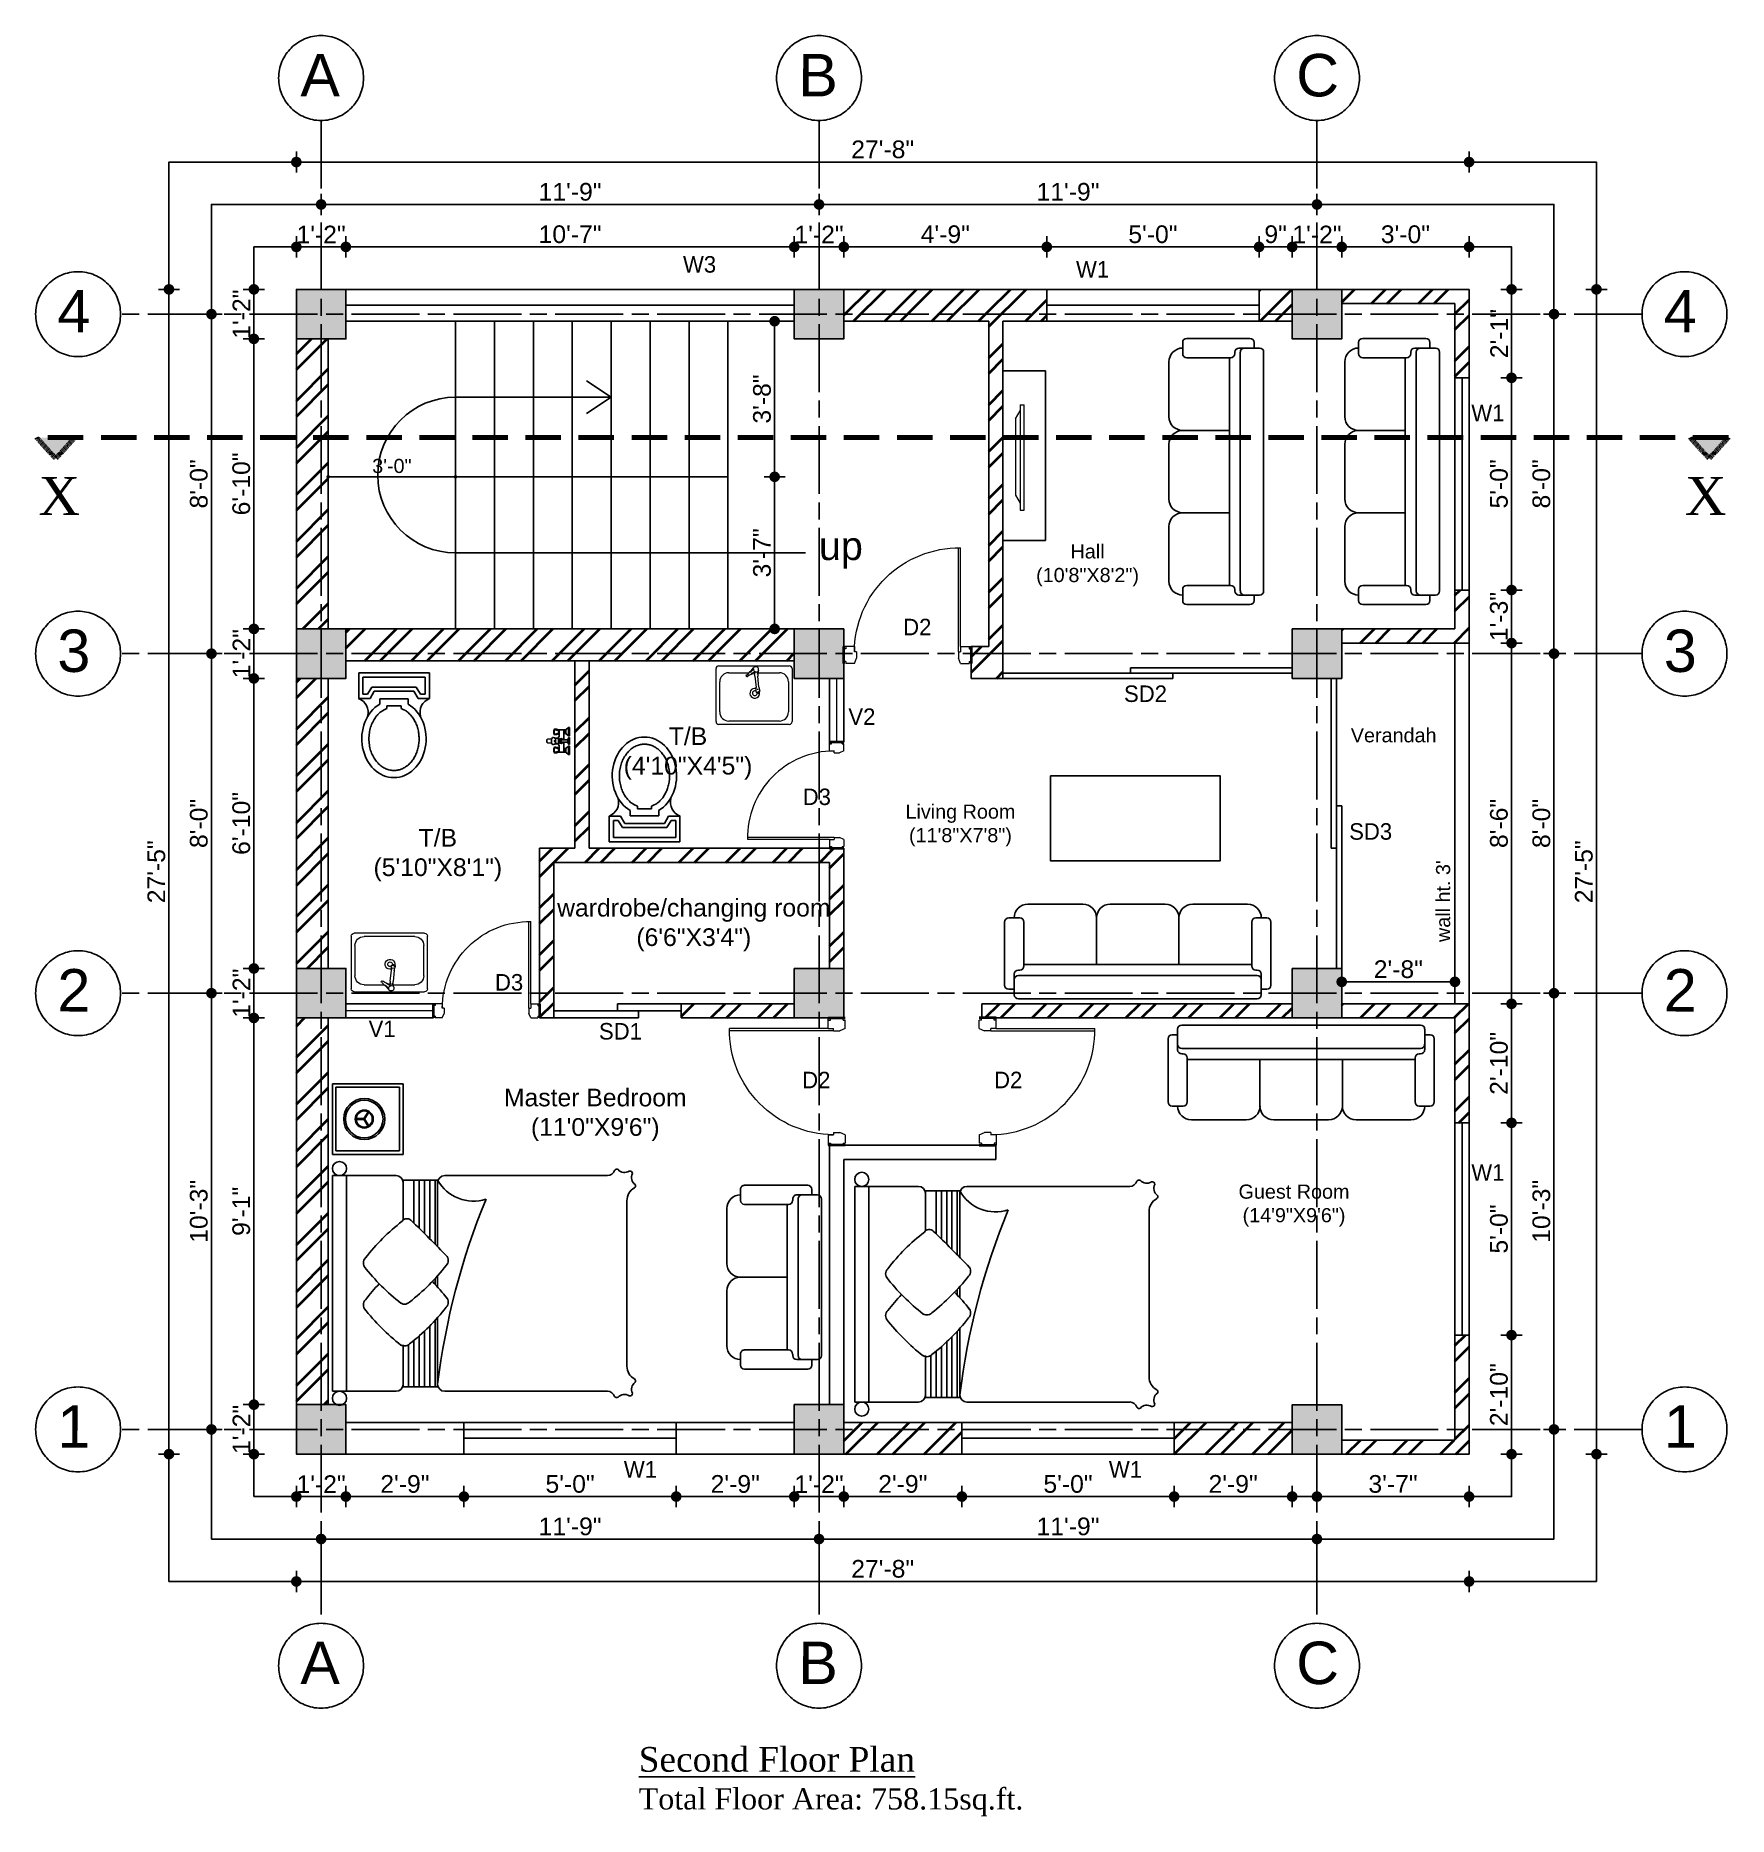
# Model space of a CAD drawing. Header units: inches. Extents: x 115570 to 265311, y 61168 to 314550.
# Drawn here: x 150180 to 150659, y 80116 to 80619 of the extents above; entities that cross this region are included whole.
import ezdxf

# ---------------------------------------------------------------- set-up
doc = ezdxf.new("R2010")
doc.units = ezdxf.units.IN
doc.header["$MEASUREMENT"] = 0
for name, pattern in [('ACAD_ISO08W100', [36, 24, -3, 6, -3]), ('CHAIN', [0.3543, 0.2362, -0.0295, 0.0591, -0.0295]), ('DASHED', [0.75, 0.5, -0.25])]:
    doc.linetypes.add(name, pattern=pattern)
doc.layers.get('0').update_dxf_attribs({"lineweight": 25})
for name, color, linetype, lineweight in [('0 wall', 7, 'Continuous', 40), ('DL', 4, 'Continuous', 18), ('F-FURNITURE', 32, 'Continuous', 9), ('hatch', 9, 'Continuous', 9), ('Section Line (ISO)', 7, 'CHAIN', 70)]:
    doc.layers.add(name, color=color, linetype=linetype, lineweight=lineweight)
doc.layers.add('0_center line', color=4, linetype='ACAD_ISO08W100', transparency=0.5)
doc.layers.add('doors and windows', color=240, linetype='Continuous')
doc.styles.add('arial.', font='arial.ttf')
doc.styles.add('bimal', font='comic.ttf')
doc.styles.get("Standard").update_dxf_attribs({"font": 'arial.ttf'})
doc.dimstyles.new('boundary wall dimension line', dxfattribs={"dimscale": 0, "dimtxt": 4, "dimasz": 1, "dimexe": 0.5, "dimexo": 3, "dimgap": 1, "dimtad": 1, "dimdec": 0, "dimrnd": 0.25, "dimzin": 3, "dimdsep": 46, "dimlunit": 4, "dimtxsty": 'arial.', "dimblk": 'DOT', "dimcen": 3, "dimdle": 6, "dimclrd": 4, "dimclre": 256, "dimclrt": 7, "dimazin": 0, "dimtfac": 1, "dimtdec": 0, "dimtix": 1, "dimtmove": 2, "dimatfit": 3, "dimfxl": 3, "dimfxlon": 1, "dimtolj": 1, "dimtzin": 0, "dimlwd": -1, "dimlwe": -1, "dimarcsym": 0})
doc.dimstyles.new('interior dimension', dxfattribs={"dimscale": 0, "dimtxt": 5, "dimasz": 3, "dimexe": 3, "dimexo": 3, "dimgap": 1, "dimtad": 1, "dimdec": 0, "dimrnd": 0.25, "dimzin": 3, "dimdsep": 46, "dimlunit": 4, "dimtxsty": 'arial.', "dimblk": 'DOT', "dimcen": 3, "dimdle": 6, "dimclrd": 4, "dimclre": 256, "dimclrt": 7, "dimazin": 0, "dimtfac": 1, "dimtdec": 0, "dimtix": 1, "dimtmove": 2, "dimatfit": 3, "dimfxl": 3, "dimfxlon": 1, "dimtolj": 1, "dimtzin": 0, "dimlwd": -1, "dimlwe": -1, "dimarcsym": 0})
pattern_1 = [(45, (43000.392, 45771.869), (-6.6291261, 6.6291261), []), (45, (43004.811, 45771.869), (-6.6291261, 6.6291261), [])]
pattern_2 = [(45, (42295.681, 45771.869), (-6.6291261, 6.6291261), []), (45, (42300.1005, 45771.869), (-6.6291261, 6.6291261), [])]

msp = doc.modelspace()

# ---------------------------------------------------------------- texts
at = {"ltscale": 100, "transparency": 33554687}
for s, width, gutter_width, heights, insert, char_height, attachment_point in [('{\\fTimes New Roman|b0|i0|c0|p18;X}', 98.4822, 36, [0], (150192.84, 80483.76), 10.8, 9), ('{\\fTimes New Roman|b0|i0|c0|p18;X}', 98.4822, 36, [0], (150646.45, 80483.76), 10.8, 7), ('{\\fTimes New Roman|b0|i0|c0|p18;\\H1.16667x;\\LSecond Floor Plan\\P\\H0.85714x;\\lTotal Floor Area: 758.15sq.ft.}', 234.2886, 148.67, [31.46], (150350.73, 80135.44), 6, 1)]:
    msp.add_mtext_dynamic_manual_height_columns(s, width=width, gutter_width=gutter_width, heights=heights, dxfattribs=dict(at, insert=insert, char_height=char_height, attachment_point=attachment_point))
at = {"insert": (150401.67, 80479.05), "char_height": 8, "attachment_point": 1}
msp.add_mtext_dynamic_manual_height_columns('up', width=0.2884, gutter_width=62.31, heights=[0], dxfattribs=at)
at = {"attachment_point": 2}
for s, insert, char_height in [('Hall\\P(10\'8"X8\'2")', (150477.61, 80475.48), 4), ('T/B\\P(4\'10"X4\'5")', (150364.67, 80423.74), 5), ('Verandah', (150564.14, 80423.5), 4), ('Living Room\\P(11\'8"X7\'8")', (150441.68, 80401.92), 4), ('T/B\\P(5\'10"X8\'1")', (150293.95, 80395.03), 5), ('wardrobe/changing room\\P(6\'6"X3\'4")', (150366.31, 80375.25), 5), ('Master Bedroom\\P(11\'0"X9\'6")', (150338.46, 80321.58), 5), ('Guest Room\\P(14\'9"X9\'6")', (150535.97, 80294.47), 4)]:
    msp.add_mtext(s, dxfattribs=dict(at, insert=insert, char_height=char_height))
at = {"insert": (150576.11, 80374.59), "char_height": 4, "attachment_point": 2, "rotation": 90}
msp.add_mtext("wall ht. 3'", dxfattribs=at)
at = {"layer": '0_center line', "ltscale": 100, "transparency": 33554687}
for s, p in [('A', (150255.09, 80602.14)), ('B', (150395.84, 80602.14)), ('C', (150536.59, 80602.14)), ('4', (150186.4, 80535.4)), ('4', (150640.49, 80535.4)), ('3', (150186.4, 80439.4)), ('3', (150640.49, 80439.4)), ('2', (150186.4, 80343.4)), ('2', (150640.49, 80343.4)), ('1', (150186.4, 80220.06)), ('1', (150640.49, 80220.06)), ('A', (150255.09, 80153.24)), ('B', (150395.84, 80153.24)), ('C', (150536.59, 80153.24))]:
    msp.add_text(s, height=12, rotation=359.9287, dxfattribs=at).set_placement(p)
at = {"layer": 'doors and windows', "ltscale": 201, "transparency": 33554687, "char_height": 4.667, "width": 27.9727, "style": 'bimal'}
for s, insert, attachment_point in [('W3', (150372.62, 80556.97), 3), ('W1', (150483.71, 80555.58), 3), ('W1', (150595.45, 80514.94), 3), ('D2', (150425.49, 80454.44), 1), ('SD2', (150500.06, 80435.58), 3), ('V2', (150417.64, 80424.42), 9), ('D3', (150405.07, 80401.7), 9), ('SD3', (150563.71, 80396.63), 3), ('D3', (150318.09, 80353.98), 3), ('V1', (150282.02, 80340.83), 3), ('SD1', (150351.65, 80340.14), 3), ('D2', (150404.92, 80326.36), 3), ('D2', (150451.19, 80326.37), 1), ('W1', (150595.45, 80300.22), 3), ('W1', (150355.9, 80216.26), 3), ('W1', (150493, 80216.26), 3)]:
    msp.add_mtext(s, dxfattribs=dict(at, insert=insert, attachment_point=attachment_point))

# ---------------------------------------------------------------- blocks, each defined once
blk = doc.blocks.new('A$C1B254B08')
at = {"lineweight": 5}
for p, q in [((0, 20), (0, 394)), ((20, 414), (279, 414)), ((279, 414), (518, 414)), ((538, 394), (538, 20)), ((26, 88), (26, 301)), ((90, 365), (233, 365)), ((275, 340), (283, 262)), ((303, 264), (295, 341)), ((296, 365), (448, 365)), ((512, 301), (512, 88)), ((448, 24), (90, 24)), ((518, 0), (20, 0))]:
    blk.add_line(p, q, dxfattribs=at)
for centre, radius, start, end in [((20, 394), 20, 90, 180), ((60, 552), 255, 307.3, 323.4412), ((190, 438), 86.6, 305.6689, 327.1701), ((280, 388), 16.2, 164.0084, 277.235), ((281, 388), 20, 287.3785, 143.4412), ((395, 351), 100, 162.1904, 185.6775), ((518, 394), 20, 0, 90), ((90, 301), 64, 90, 180), ((218, 344), 6.64, 127.3, 303.5198), ((220, 344), 4.91, 158.9292, 241.9125), ((363, 126), 255, 107.3785, 123.5198), ((274, 220), 34.6, 74.3543, 12.1381), ((298, 286), 86.6, 103.6496, 125.1509), ((175, 330), 100, 5.6774, 19.0453), ((247, 350), 29.3, 4.1711, 27.9133), ((183, 252), 100, 351.175, 5.6774), ((321, 356), 29.3, 157.8104, 186.3174), ((403, 274), 100, 185.6775, 200.1799), ((448, 301), 64, 0, 90), ((274, 220), 16.8, 61.4601, 4.8579), ((296, 235), 13.9, 171.175, 20.1799), ((296, 235), 8.12, 213.7198, 15.8006), ((295, 240), 7.59, 64.4884, 123.7412), ((20, 20), 20, 180, 270), ((90, 88), 64, 180, 270), ((448, 88), 64, 270, 0), ((518, 20), 20, 270, 0)]:
    blk.add_arc(centre, radius, start, end, dxfattribs=at)
blk = doc.blocks.new('d2')
at = {"layer": '0 wall'}
for p, q in [((0, 4), (0, 0)), ((30, 0), (30, 4))]:
    blk.add_line(p, q, dxfattribs=at)
at = {"layer": 'hatch', "color": 8}
for p, q in [((2.5, 4), (2.5, 27.25)), ((3, 2.75), (3, 27.25)), ((2.5, 4), (0, 4)), ((0.5, 3.5), (0, 3.5)), ((0.5, 0.5), (0, 0.5)), ((0.5, 4), (0.5, 3.5)), ((0.5, 0.5), (0.5, 0)), ((2.5, 0), (0.5, 0)), ((2.5, 4), (2.5, 2.75)), ((3, 2.75), (2.5, 2.75)), ((2.5, 0), (3, 1.25)), ((3, 2.75), (3, 1.25)), ((27, 2.75), (27.5, 2.75)), ((27, 2.75), (27, 1.25)), ((27.5, 0), (27, 1.25)), ((27.5, 4), (27.5, 2.75)), ((27.5, 4), (30, 4)), ((27.5, 0), (29.5, 0)), ((29.5, 4), (29.5, 3.5)), ((29.5, 3.5), (30, 3.5)), ((29.5, 0.5), (30, 0.5)), ((29.5, 0.5), (29.5, 0))]:
    blk.add_line(p, q, dxfattribs=at)
blk.add_arc((2.91, 2.66), 24.59, 0.2201, 90.9446, dxfattribs=at)
blk = doc.blocks.new('A$C02A636C4')
for p, q in [((0.068, 0.64), (0.068, 0.601)), ((1.203, 0.669), (0.097, 0.669)), ((1.232, 0.64), (1.232, 0.601)), ((0, 0.572), (0, 0.126)), ((0.068, 0.601), (0.029, 0.601)), ((0.068, 0.533), (0.068, 0.601)), ((0.068, 0.495), (0.068, 0.543)), ((1.203, 0.504), (0.097, 0.504)), ((1.232, 0.601), (1.271, 0.601)), ((1.232, 0.533), (1.232, 0.601)), ((1.232, 0.495), (1.232, 0.543)), ((1.3, 0.572), (1.3, 0.126)), ((0.107, 0.466), (0.097, 0.466)), ((0.136, 0.126), (0.136, 0.436)), ((1.164, 0.427), (0.136, 0.427)), ((0.65, 0.097), (0.65, 0.427)), ((1.164, 0.126), (1.164, 0.436)), ((1.193, 0.466), (1.203, 0.466)), ((0.029, 0.097), (0.107, 0.097)), ((0.165, 0), (0.553, 0)), ((0.747, 0), (1.135, 0)), ((1.271, 0.097), (1.193, 0.097))]:
    blk.add_line(p, q)
for centre, radius, start, end in [((0.097, 0.64), 0.0291, 90, 180), ((1.203, 0.64), 0.0291, 0, 90), ((0.029, 0.572), 0.0291, 90, 180), ((0.097, 0.533), 0.0291, 180, 270), ((1.203, 0.533), 0.0291, 270, 0), ((1.271, 0.572), 0.0291, 0, 90), ((0.097, 0.495), 0.0291, 180, 270), ((0.107, 0.436), 0.0291, 0, 90), ((1.193, 0.436), 0.0291, 90, 180), ((1.203, 0.495), 0.0291, 270, 0), ((0.029, 0.126), 0.0291, 180, 270), ((0.107, 0.126), 0.0291, 270, 0), ((1.193, 0.126), 0.0291, 180, 270), ((1.271, 0.126), 0.0291, 270, 0), ((0.165, 0.097), 0.097, 180, 270), ((0.553, 0.097), 0.097, 270, 0), ((0.747, 0.097), 0.097, 180, 270), ((1.135, 0.097), 0.097, 270, 0)]:
    blk.add_arc(centre, radius, start, end)
blk = doc.blocks.new('A$C7C8779AE')
at = {"linetype": 'Continuous'}
for p, q in [((0, 0.74), (0, 0.56)), ((0.5, 0.74), (0, 0.74)), ((0.47, 0.71), (0.03, 0.71)), ((0.03, 0.71), (0.03, 0.59)), ((0.093, 0.64), (0.063, 0.59)), ((0.093, 0.64), (0.407, 0.64)), ((0.437, 0.59), (0.407, 0.64)), ((0.47, 0.59), (0.47, 0.71)), ((0.5, 0.56), (0.5, 0.74)), ((0, 0.56), (0.08, 0.56)), ((0.03, 0.59), (0.063, 0.59)), ((0.11, 0.61), (0.08, 0.56)), ((0.11, 0.61), (0.39, 0.61)), ((0.15, 0.557), (0.15, 0.52)), ((0.15, 0.557), (0.351, 0.557)), ((0.2, 0.507), (0.2, 0.488)), ((0.2, 0.507), (0.301, 0.507)), ((0.301, 0.507), (0.301, 0.488)), ((0.351, 0.557), (0.351, 0.52)), ((0.42, 0.56), (0.39, 0.61)), ((0.42, 0.56), (0.5, 0.56)), ((0.437, 0.59), (0.47, 0.59))]:
    blk.add_line(p, q, dxfattribs=at)
for centre, start, end in [((-0.039, 0.461), 344.642, 68.7339), ((0.539, 0.461), 111.2661, 195.358)]:
    blk.add_arc(centre, 0.106, start, end, dxfattribs=at)
blk.add_ellipse((0.251, 0.274), major_axis=(0, 0.274), ratio=0.828948, start_param=0.459479, end_param=5.823706, dxfattribs=at)
blk.add_open_spline([(0.2, 0.488), (0.17, 0.474), (0.164, 0.47), (0.151, 0.46), (0.144, 0.454), (0.13, 0.439), (0.123, 0.431), (0.111, 0.413), (0.106, 0.404), (0.096, 0.384), (0.091, 0.373), (0.084, 0.352), (0.081, 0.34), (0.076, 0.317), (0.075, 0.305), (0.073, 0.282), (0.073, 0.27), (0.074, 0.246), (0.076, 0.234), (0.08, 0.211), (0.083, 0.2), (0.09, 0.178), (0.095, 0.167), (0.104, 0.147), (0.11, 0.138), (0.122, 0.12), (0.128, 0.112), (0.142, 0.097), (0.149, 0.09), (0.165, 0.078), (0.173, 0.073), (0.189, 0.064), (0.197, 0.06), (0.214, 0.055), (0.222, 0.053), (0.239, 0.05), (0.248, 0.05), (0.266, 0.051), (0.276, 0.052), (0.296, 0.057), (0.306, 0.061), (0.325, 0.071), (0.335, 0.077), (0.353, 0.091), (0.361, 0.099), (0.377, 0.117), (0.384, 0.127), (0.398, 0.149), (0.404, 0.161), (0.414, 0.185), (0.418, 0.198), (0.424, 0.225), (0.426, 0.239), (0.428, 0.267), (0.428, 0.281), (0.426, 0.309), (0.424, 0.323), (0.418, 0.349), (0.414, 0.363), (0.404, 0.387), (0.398, 0.399), (0.385, 0.421), (0.378, 0.431), (0.362, 0.449), (0.353, 0.458), (0.338, 0.469), (0.332, 0.474), (0.301, 0.488)], degree=3, knots=[0.459479, 0.459479, 0.459479, 0.459479, 0.567422, 0.567422, 0.720865, 0.720865, 0.874307, 0.874307, 1.02775, 1.02775, 1.181192, 1.181192, 1.334635, 1.334635, 1.488077, 1.488077, 1.64152, 1.64152, 1.794963, 1.794963, 1.948405, 1.948405, 2.101848, 2.101848, 2.25529, 2.25529, 2.408733, 2.408733, 2.562175, 2.562175, 2.715618, 2.715618, 2.86906, 2.86906, 3.022503, 3.022503, 3.175946, 3.175946, 3.356457, 3.356457, 3.536968, 3.536968, 3.717479, 3.717479, 3.89799, 3.89799, 4.078501, 4.078501, 4.259012, 4.259012, 4.439523, 4.439523, 4.620035, 4.620035, 4.800546, 4.800546, 4.981057, 4.981057, 5.161568, 5.161568, 5.342079, 5.342079, 5.52259, 5.52259, 5.703101, 5.703101, 5.823706, 5.823706, 5.823706, 5.823706], dxfattribs=at)
blk = doc.blocks.new('_Dot')
at = {"color": 0, "linetype": 'ByBlock', "lineweight": -2}
blk.add_line((-0.5, 0), (-1, 0), dxfattribs=at)
at = {"color": 0, "linetype": 'ByBlock', "const_width": 0.5}
blk.add_lwpolyline([(-0.25, 0, 1), (0.25, 0, 1)], format="xyb", close=True, dxfattribs=at)
blk = doc.blocks.new('*D384')
at = {"transparency": 16777216}
for p, q in [((150386.16, 80494.57), (150392.16, 80494.57)), ((150386.16, 80451.57), (150392.16, 80451.57))]:
    blk.add_line(p, q, dxfattribs=at)
at = {"color": 4, "transparency": 16777216}
blk.add_line((150389.16, 80454.57), (150389.16, 80491.57), dxfattribs=at)
at = {"layer": 'Defpoints', "color": 0, "transparency": 16777216}
for p in [(150375.97, 80494.57), (150389.16, 80494.57), (150375.97, 80451.57)]:
    blk.add_point(p, dxfattribs=at)
at = {"color": 4, "transparency": 16777216, "xscale": 3, "yscale": 3, "zscale": 3}
for p, rotation in [((150389.16, 80494.57), 90), ((150389.16, 80451.57), 270)]:
    blk.add_blockref('_Dot', p, dxfattribs=dict(at, rotation=rotation))
at = {"color": 7, "transparency": 16777216, "insert": (150385.6, 80473.07), "char_height": 5, "attachment_point": 5, "rotation": 90, "style": 'arial.'}
blk.add_mtext('\\A1;3\'-7"', dxfattribs=at)
blk = doc.blocks.new('*D385')
at = {"transparency": 16777216}
for p, q in [((150386.16, 80538.57), (150392.16, 80538.57)), ((150386.16, 80494.57), (150392.16, 80494.57))]:
    blk.add_line(p, q, dxfattribs=at)
at = {"color": 4, "transparency": 16777216}
blk.add_line((150389.16, 80497.57), (150389.16, 80535.57), dxfattribs=at)
at = {"layer": 'Defpoints', "color": 0, "transparency": 16777216}
for p in [(150375.97, 80538.57), (150389.16, 80538.57), (150375.97, 80494.57)]:
    blk.add_point(p, dxfattribs=at)
at = {"color": 4, "transparency": 16777216, "xscale": 3, "yscale": 3, "zscale": 3}
for p, rotation in [((150389.16, 80538.57), 90), ((150389.16, 80494.57), 270)]:
    blk.add_blockref('_Dot', p, dxfattribs=dict(at, rotation=rotation))
at = {"color": 7, "transparency": 16777216, "insert": (150385.6, 80516.57), "char_height": 5, "attachment_point": 5, "rotation": 90, "style": 'arial.'}
blk.add_mtext('\\A1;3\'-8"', dxfattribs=at)
blk = doc.blocks.new('*D386')
at = {"transparency": 16777216}
for p, q in [((150549.46, 80348.78), (150549.46, 80354.78)), ((150581.46, 80348.78), (150581.46, 80354.78))]:
    blk.add_line(p, q, dxfattribs=at)
at = {"color": 4, "transparency": 16777216}
blk.add_line((150552.46, 80351.78), (150578.46, 80351.78), dxfattribs=at)
at = {"layer": 'Defpoints', "color": 0, "transparency": 16777216}
for p in [(150581.46, 80351.78), (150549.46, 80345.56), (150581.46, 80345.56)]:
    blk.add_point(p, dxfattribs=at)
at = {"color": 4, "transparency": 16777216, "xscale": 3, "yscale": 3, "zscale": 3, "rotation": 180}
blk.add_blockref('_Dot', (150549.46, 80351.78), dxfattribs=at)
at = {"color": 4, "transparency": 16777216, "xscale": 3, "yscale": 3, "zscale": 3}
blk.add_blockref('_Dot', (150581.46, 80351.78), dxfattribs=at)
at = {"color": 7, "transparency": 16777216, "insert": (150565.46, 80355.33), "char_height": 5, "attachment_point": 5, "style": 'arial.'}
blk.add_mtext('\\A1;2\'-8"', dxfattribs=at)
blk = doc.blocks.new('*D387')
at = {"transparency": 16777216}
for p, q in [((150253.96, 80209.24), (150253.96, 80203.24)), ((150267.96, 80209.24), (150267.96, 80203.24))]:
    blk.add_line(p, q, dxfattribs=at)
at = {"color": 4, "transparency": 16777216}
for p, q in [((150250.96, 80206.24), (150247.96, 80206.24)), ((150253.96, 80206.24), (150267.96, 80206.24)), ((150270.96, 80206.24), (150273.96, 80206.24))]:
    blk.add_line(p, q, dxfattribs=at)
at = {"layer": 'Defpoints', "color": 0, "transparency": 16777216}
for p in [(150253.96, 80218.24), (150267.96, 80218.23), (150267.96, 80206.24)]:
    blk.add_point(p, dxfattribs=at)
at = {"color": 4, "transparency": 16777216, "xscale": 3, "yscale": 3, "zscale": 3}
blk.add_blockref('_Dot', (150253.96, 80206.24), dxfattribs=at)
at = {"color": 4, "transparency": 16777216, "xscale": 3, "yscale": 3, "zscale": 3, "rotation": 180}
blk.add_blockref('_Dot', (150267.96, 80206.24), dxfattribs=at)
at = {"color": 7, "transparency": 16777216, "insert": (150260.96, 80209.75), "char_height": 5, "attachment_point": 5, "style": 'arial.'}
blk.add_mtext('\\A1;1\'-2"', dxfattribs=at)
blk = doc.blocks.new('*D388')
at = {"transparency": 16777216}
for p, q in [((150267.96, 80209.24), (150267.96, 80203.24)), ((150301.34, 80209.24), (150301.34, 80203.24))]:
    blk.add_line(p, q, dxfattribs=at)
at = {"color": 4, "transparency": 16777216}
blk.add_line((150270.96, 80206.24), (150298.34, 80206.24), dxfattribs=at)
at = {"layer": 'Defpoints', "color": 0, "transparency": 16777216}
for p in [(150267.96, 80218.23), (150301.34, 80218.23), (150301.34, 80206.24)]:
    blk.add_point(p, dxfattribs=at)
at = {"color": 4, "transparency": 16777216, "xscale": 3, "yscale": 3, "zscale": 3, "rotation": 180}
blk.add_blockref('_Dot', (150267.96, 80206.24), dxfattribs=at)
at = {"color": 4, "transparency": 16777216, "xscale": 3, "yscale": 3, "zscale": 3}
blk.add_blockref('_Dot', (150301.34, 80206.24), dxfattribs=at)
at = {"color": 7, "transparency": 16777216, "insert": (150284.65, 80209.79), "char_height": 5, "attachment_point": 5, "style": 'arial.'}
blk.add_mtext('\\A1;2\'-9"', dxfattribs=at)
blk = doc.blocks.new('*D389')
at = {"transparency": 16777216}
for p, q in [((150301.34, 80209.24), (150301.34, 80203.24)), ((150361.34, 80209.24), (150361.34, 80203.24))]:
    blk.add_line(p, q, dxfattribs=at)
at = {"color": 4, "transparency": 16777216}
blk.add_line((150304.34, 80206.24), (150358.34, 80206.24), dxfattribs=at)
at = {"layer": 'Defpoints', "color": 0, "transparency": 16777216}
for p in [(150301.34, 80218.23), (150361.34, 80218.23), (150361.34, 80206.24)]:
    blk.add_point(p, dxfattribs=at)
at = {"color": 4, "transparency": 16777216, "xscale": 3, "yscale": 3, "zscale": 3, "rotation": 180}
blk.add_blockref('_Dot', (150301.34, 80206.24), dxfattribs=at)
at = {"color": 4, "transparency": 16777216, "xscale": 3, "yscale": 3, "zscale": 3}
blk.add_blockref('_Dot', (150361.34, 80206.24), dxfattribs=at)
at = {"color": 7, "transparency": 16777216, "insert": (150331.34, 80209.79), "char_height": 5, "attachment_point": 5, "style": 'arial.'}
blk.add_mtext('\\A1;5\'-0"', dxfattribs=at)
blk = doc.blocks.new('*D390')
at = {"transparency": 16777216}
for p, q in [((150361.34, 80209.24), (150361.34, 80203.24)), ((150394.71, 80209.24), (150394.71, 80203.24))]:
    blk.add_line(p, q, dxfattribs=at)
at = {"color": 4, "transparency": 16777216}
blk.add_line((150364.34, 80206.24), (150391.71, 80206.24), dxfattribs=at)
at = {"layer": 'Defpoints', "color": 0, "transparency": 16777216}
for p in [(150361.34, 80218.23), (150394.71, 80218.24), (150394.71, 80206.24)]:
    blk.add_point(p, dxfattribs=at)
at = {"color": 4, "transparency": 16777216, "xscale": 3, "yscale": 3, "zscale": 3, "rotation": 180}
blk.add_blockref('_Dot', (150361.34, 80206.24), dxfattribs=at)
at = {"color": 4, "transparency": 16777216, "xscale": 3, "yscale": 3, "zscale": 3}
blk.add_blockref('_Dot', (150394.71, 80206.24), dxfattribs=at)
at = {"color": 7, "transparency": 16777216, "insert": (150378.02, 80209.79), "char_height": 5, "attachment_point": 5, "style": 'arial.'}
blk.add_mtext('\\A1;2\'-9"', dxfattribs=at)
blk = doc.blocks.new('*D391')
at = {"transparency": 16777216}
for p, q in [((150394.71, 80209.24), (150394.71, 80203.24)), ((150408.71, 80209.24), (150408.71, 80203.24))]:
    blk.add_line(p, q, dxfattribs=at)
at = {"color": 4, "transparency": 16777216}
for p, q in [((150391.71, 80206.24), (150388.71, 80206.24)), ((150394.71, 80206.24), (150408.71, 80206.24)), ((150411.71, 80206.24), (150414.71, 80206.24))]:
    blk.add_line(p, q, dxfattribs=at)
at = {"layer": 'Defpoints', "color": 0, "transparency": 16777216}
for p in [(150394.71, 80218.24), (150408.71, 80218.24), (150408.71, 80206.24)]:
    blk.add_point(p, dxfattribs=at)
at = {"color": 4, "transparency": 16777216, "xscale": 3, "yscale": 3, "zscale": 3}
blk.add_blockref('_Dot', (150394.71, 80206.24), dxfattribs=at)
at = {"color": 4, "transparency": 16777216, "xscale": 3, "yscale": 3, "zscale": 3, "rotation": 180}
blk.add_blockref('_Dot', (150408.71, 80206.24), dxfattribs=at)
at = {"color": 7, "transparency": 16777216, "insert": (150401.71, 80209.75), "char_height": 5, "attachment_point": 5, "style": 'arial.'}
blk.add_mtext('\\A1;1\'-2"', dxfattribs=at)
blk = doc.blocks.new('*D392')
at = {"transparency": 16777216}
for p, q in [((150408.71, 80209.24), (150408.71, 80203.24)), ((150442.09, 80209.24), (150442.09, 80203.24))]:
    blk.add_line(p, q, dxfattribs=at)
at = {"color": 4, "transparency": 16777216}
blk.add_line((150411.71, 80206.24), (150439.09, 80206.24), dxfattribs=at)
at = {"layer": 'Defpoints', "color": 0, "transparency": 16777216}
for p in [(150408.71, 80218.24), (150442.09, 80218.23), (150442.09, 80206.24)]:
    blk.add_point(p, dxfattribs=at)
at = {"color": 4, "transparency": 16777216, "xscale": 3, "yscale": 3, "zscale": 3, "rotation": 180}
blk.add_blockref('_Dot', (150408.71, 80206.24), dxfattribs=at)
at = {"color": 4, "transparency": 16777216, "xscale": 3, "yscale": 3, "zscale": 3}
blk.add_blockref('_Dot', (150442.09, 80206.24), dxfattribs=at)
at = {"color": 7, "transparency": 16777216, "insert": (150425.4, 80209.79), "char_height": 5, "attachment_point": 5, "style": 'arial.'}
blk.add_mtext('\\A1;2\'-9"', dxfattribs=at)
blk = doc.blocks.new('*D393')
at = {"transparency": 16777216}
for p, q in [((150442.09, 80209.24), (150442.09, 80203.24)), ((150502.09, 80209.24), (150502.09, 80203.24))]:
    blk.add_line(p, q, dxfattribs=at)
at = {"color": 4, "transparency": 16777216}
blk.add_line((150445.09, 80206.24), (150499.09, 80206.24), dxfattribs=at)
at = {"layer": 'Defpoints', "color": 0, "transparency": 16777216}
for p in [(150442.09, 80218.23), (150502.09, 80218.23), (150502.09, 80206.24)]:
    blk.add_point(p, dxfattribs=at)
at = {"color": 4, "transparency": 16777216, "xscale": 3, "yscale": 3, "zscale": 3, "rotation": 180}
blk.add_blockref('_Dot', (150442.09, 80206.24), dxfattribs=at)
at = {"color": 4, "transparency": 16777216, "xscale": 3, "yscale": 3, "zscale": 3}
blk.add_blockref('_Dot', (150502.09, 80206.24), dxfattribs=at)
at = {"color": 7, "transparency": 16777216, "insert": (150472.09, 80209.79), "char_height": 5, "attachment_point": 5, "style": 'arial.'}
blk.add_mtext('\\A1;5\'-0"', dxfattribs=at)
blk = doc.blocks.new('*D394')
at = {"transparency": 16777216}
for p, q in [((150502.09, 80209.24), (150502.09, 80203.24)), ((150535.46, 80209.24), (150535.46, 80203.24))]:
    blk.add_line(p, q, dxfattribs=at)
at = {"color": 4, "transparency": 16777216}
blk.add_line((150505.09, 80206.24), (150532.46, 80206.24), dxfattribs=at)
at = {"layer": 'Defpoints', "color": 0, "transparency": 16777216}
for p in [(150502.09, 80218.23), (150535.46, 80218.23), (150535.46, 80206.24)]:
    blk.add_point(p, dxfattribs=at)
at = {"color": 4, "transparency": 16777216, "xscale": 3, "yscale": 3, "zscale": 3, "rotation": 180}
blk.add_blockref('_Dot', (150502.09, 80206.24), dxfattribs=at)
at = {"color": 4, "transparency": 16777216, "xscale": 3, "yscale": 3, "zscale": 3}
blk.add_blockref('_Dot', (150535.46, 80206.24), dxfattribs=at)
at = {"color": 7, "transparency": 16777216, "insert": (150518.77, 80209.79), "char_height": 5, "attachment_point": 5, "style": 'arial.'}
blk.add_mtext('\\A1;2\'-9"', dxfattribs=at)
blk = doc.blocks.new('*D395')
at = {"transparency": 16777216}
for p, q in [((150542.46, 80209.24), (150542.46, 80203.24)), ((150585.46, 80209.24), (150585.46, 80203.24))]:
    blk.add_line(p, q, dxfattribs=at)
at = {"color": 4, "transparency": 16777216}
blk.add_line((150545.46, 80206.24), (150582.46, 80206.24), dxfattribs=at)
at = {"layer": 'Defpoints', "color": 0, "transparency": 16777216}
for p in [(150542.46, 80218.23), (150585.46, 80218.23), (150585.46, 80206.24)]:
    blk.add_point(p, dxfattribs=at)
at = {"color": 4, "transparency": 16777216, "xscale": 3, "yscale": 3, "zscale": 3, "rotation": 180}
blk.add_blockref('_Dot', (150542.46, 80206.24), dxfattribs=at)
at = {"color": 4, "transparency": 16777216, "xscale": 3, "yscale": 3, "zscale": 3}
blk.add_blockref('_Dot', (150585.46, 80206.24), dxfattribs=at)
at = {"color": 7, "transparency": 16777216, "insert": (150563.96, 80209.79), "char_height": 5, "attachment_point": 5, "style": 'arial.'}
blk.add_mtext('\\A1;3\'-7"', dxfattribs=at)
blk = doc.blocks.new('*D396')
at = {"transparency": 16777216}
for p, q in [((150260.96, 80197.24), (150260.96, 80191.24)), ((150401.71, 80197.24), (150401.71, 80191.24))]:
    blk.add_line(p, q, dxfattribs=at)
at = {"color": 4, "transparency": 16777216}
blk.add_line((150263.96, 80194.24), (150398.71, 80194.24), dxfattribs=at)
at = {"layer": 'Defpoints', "color": 0, "transparency": 16777216}
for p in [(150260.96, 80218.24), (150401.71, 80218.24), (150401.71, 80194.24)]:
    blk.add_point(p, dxfattribs=at)
at = {"color": 4, "transparency": 16777216, "xscale": 3, "yscale": 3, "zscale": 3, "rotation": 180}
blk.add_blockref('_Dot', (150260.96, 80194.24), dxfattribs=at)
at = {"color": 4, "transparency": 16777216, "xscale": 3, "yscale": 3, "zscale": 3}
blk.add_blockref('_Dot', (150401.71, 80194.24), dxfattribs=at)
at = {"color": 7, "transparency": 16777216, "insert": (150331.34, 80197.79), "char_height": 5, "attachment_point": 5, "style": 'arial.'}
blk.add_mtext('\\A1;11\'-9"', dxfattribs=at)
blk = doc.blocks.new('*D397')
at = {"transparency": 16777216}
for p, q in [((150401.71, 80197.24), (150401.71, 80191.24)), ((150542.46, 80197.24), (150542.46, 80191.24))]:
    blk.add_line(p, q, dxfattribs=at)
at = {"color": 4, "transparency": 16777216}
blk.add_line((150404.71, 80194.24), (150539.46, 80194.24), dxfattribs=at)
at = {"layer": 'Defpoints', "color": 0, "transparency": 16777216}
for p in [(150401.71, 80218.24), (150542.46, 80218.23), (150542.46, 80194.24)]:
    blk.add_point(p, dxfattribs=at)
at = {"color": 4, "transparency": 16777216, "xscale": 3, "yscale": 3, "zscale": 3, "rotation": 180}
blk.add_blockref('_Dot', (150401.71, 80194.24), dxfattribs=at)
at = {"color": 4, "transparency": 16777216, "xscale": 3, "yscale": 3, "zscale": 3}
blk.add_blockref('_Dot', (150542.46, 80194.24), dxfattribs=at)
at = {"color": 7, "transparency": 16777216, "insert": (150472.09, 80197.79), "char_height": 5, "attachment_point": 5, "style": 'arial.'}
blk.add_mtext('\\A1;11\'-9"', dxfattribs=at)
blk = doc.blocks.new('*D398')
at = {"transparency": 16777216}
for p, q in [((150253.96, 80185.24), (150253.96, 80179.24)), ((150585.46, 80185.24), (150585.46, 80179.24))]:
    blk.add_line(p, q, dxfattribs=at)
at = {"color": 4, "transparency": 16777216}
blk.add_line((150582.46, 80182.24), (150256.96, 80182.24), dxfattribs=at)
at = {"layer": 'Defpoints', "color": 0, "transparency": 16777216}
for p in [(150253.96, 80218.24), (150585.46, 80218.23), (150253.96, 80182.24)]:
    blk.add_point(p, dxfattribs=at)
at = {"color": 4, "transparency": 16777216, "xscale": 3, "yscale": 3, "zscale": 3, "rotation": 180}
blk.add_blockref('_Dot', (150253.96, 80182.24), dxfattribs=at)
at = {"color": 4, "transparency": 16777216, "xscale": 3, "yscale": 3, "zscale": 3}
blk.add_blockref('_Dot', (150585.46, 80182.24), dxfattribs=at)
at = {"color": 7, "transparency": 16777216, "insert": (150419.71, 80185.79), "char_height": 5, "attachment_point": 5, "style": 'arial.'}
blk.add_mtext('\\A1;27\'-8"', dxfattribs=at)
blk = doc.blocks.new('*D399')
at = {"transparency": 16777216}
for p, q in [((150594.46, 80251.9), (150600.46, 80251.9)), ((150594.46, 80218.23), (150600.46, 80218.23))]:
    blk.add_line(p, q, dxfattribs=at)
at = {"color": 4, "transparency": 16777216}
blk.add_line((150597.46, 80221.23), (150597.46, 80248.9), dxfattribs=at)
at = {"layer": 'Defpoints', "color": 0, "transparency": 16777216}
for p in [(150585.46, 80251.9), (150597.46, 80251.9), (150585.46, 80218.23)]:
    blk.add_point(p, dxfattribs=at)
at = {"color": 4, "transparency": 16777216, "xscale": 3, "yscale": 3, "zscale": 3}
for p, rotation in [((150597.46, 80251.9), 90), ((150597.46, 80218.23), 270)]:
    blk.add_blockref('_Dot', p, dxfattribs=dict(at, rotation=rotation))
at = {"color": 7, "transparency": 16777216, "insert": (150593.91, 80235.06), "char_height": 5, "attachment_point": 5, "rotation": 90, "style": 'arial.'}
blk.add_mtext('\\A1;2\'-10"', dxfattribs=at)
blk = doc.blocks.new('*D400')
at = {"transparency": 16777216}
for p, q in [((150594.46, 80311.9), (150600.46, 80311.9)), ((150594.46, 80251.9), (150600.46, 80251.9))]:
    blk.add_line(p, q, dxfattribs=at)
at = {"color": 4, "transparency": 16777216}
blk.add_line((150597.46, 80254.9), (150597.46, 80308.9), dxfattribs=at)
at = {"layer": 'Defpoints', "color": 0, "transparency": 16777216}
for p in [(150585.46, 80311.9), (150597.46, 80311.9), (150585.46, 80251.9)]:
    blk.add_point(p, dxfattribs=at)
at = {"color": 4, "transparency": 16777216, "xscale": 3, "yscale": 3, "zscale": 3}
for p, rotation in [((150597.46, 80311.9), 90), ((150597.46, 80251.9), 270)]:
    blk.add_blockref('_Dot', p, dxfattribs=dict(at, rotation=rotation))
at = {"color": 7, "transparency": 16777216, "insert": (150593.91, 80281.9), "char_height": 5, "attachment_point": 5, "rotation": 90, "style": 'arial.'}
blk.add_mtext('\\A1;5\'-0"', dxfattribs=at)
blk = doc.blocks.new('*D401')
at = {"transparency": 16777216}
for p, q in [((150594.46, 80345.56), (150600.46, 80345.56)), ((150594.46, 80311.9), (150600.46, 80311.9))]:
    blk.add_line(p, q, dxfattribs=at)
at = {"color": 4, "transparency": 16777216}
blk.add_line((150597.46, 80314.9), (150597.46, 80342.56), dxfattribs=at)
at = {"layer": 'Defpoints', "color": 0, "transparency": 16777216}
for p in [(150585.46, 80345.56), (150597.46, 80345.56), (150585.46, 80311.9)]:
    blk.add_point(p, dxfattribs=at)
at = {"color": 4, "transparency": 16777216, "xscale": 3, "yscale": 3, "zscale": 3}
for p, rotation in [((150597.46, 80345.56), 90), ((150597.46, 80311.9), 270)]:
    blk.add_blockref('_Dot', p, dxfattribs=dict(at, rotation=rotation))
at = {"color": 7, "transparency": 16777216, "insert": (150593.91, 80328.73), "char_height": 5, "attachment_point": 5, "rotation": 90, "style": 'arial.'}
blk.add_mtext('\\A1;2\'-10"', dxfattribs=at)
blk = doc.blocks.new('*D402')
at = {"transparency": 16777216}
for p, q in [((150594.46, 80447.57), (150600.46, 80447.57)), ((150594.46, 80345.56), (150600.46, 80345.56))]:
    blk.add_line(p, q, dxfattribs=at)
at = {"color": 4, "transparency": 16777216}
blk.add_line((150597.46, 80348.56), (150597.46, 80444.57), dxfattribs=at)
at = {"layer": 'Defpoints', "color": 0, "transparency": 16777216}
for p in [(150585.46, 80447.57), (150597.46, 80447.57), (150585.46, 80345.56)]:
    blk.add_point(p, dxfattribs=at)
at = {"color": 4, "transparency": 16777216, "xscale": 3, "yscale": 3, "zscale": 3}
for p, rotation in [((150597.46, 80447.57), 90), ((150597.46, 80345.56), 270)]:
    blk.add_blockref('_Dot', p, dxfattribs=dict(at, rotation=rotation))
at = {"color": 7, "transparency": 16777216, "insert": (150593.91, 80396.57), "char_height": 5, "attachment_point": 5, "rotation": 90, "style": 'arial.'}
blk.add_mtext('\\A1;8\'-6"', dxfattribs=at)
blk = doc.blocks.new('*D403')
at = {"transparency": 16777216}
for p, q in [((150594.46, 80462.57), (150600.46, 80462.57)), ((150594.46, 80447.57), (150600.46, 80447.57))]:
    blk.add_line(p, q, dxfattribs=at)
at = {"color": 4, "transparency": 16777216}
blk.add_line((150597.46, 80450.57), (150597.46, 80459.57), dxfattribs=at)
at = {"layer": 'Defpoints', "color": 0, "transparency": 16777216}
for p in [(150585.46, 80462.57), (150597.46, 80462.57), (150585.46, 80447.57)]:
    blk.add_point(p, dxfattribs=at)
at = {"color": 4, "transparency": 16777216, "xscale": 3, "yscale": 3, "zscale": 3}
for p, rotation in [((150597.46, 80462.57), 90), ((150597.46, 80447.57), 270)]:
    blk.add_blockref('_Dot', p, dxfattribs=dict(at, rotation=rotation))
at = {"color": 7, "transparency": 16777216, "insert": (150593.91, 80455.07), "char_height": 5, "attachment_point": 5, "rotation": 90, "style": 'arial.'}
blk.add_mtext('\\A1;1\'-3"', dxfattribs=at)
blk = doc.blocks.new('*D404')
at = {"transparency": 16777216}
for p, q in [((150594.46, 80522.57), (150600.46, 80522.57)), ((150594.46, 80462.57), (150600.46, 80462.57))]:
    blk.add_line(p, q, dxfattribs=at)
at = {"color": 4, "transparency": 16777216}
blk.add_line((150597.46, 80465.57), (150597.46, 80519.57), dxfattribs=at)
at = {"layer": 'Defpoints', "color": 0, "transparency": 16777216}
for p in [(150585.46, 80522.57), (150597.46, 80522.57), (150585.46, 80462.57)]:
    blk.add_point(p, dxfattribs=at)
at = {"color": 4, "transparency": 16777216, "xscale": 3, "yscale": 3, "zscale": 3}
for p, rotation in [((150597.46, 80522.57), 90), ((150597.46, 80462.57), 270)]:
    blk.add_blockref('_Dot', p, dxfattribs=dict(at, rotation=rotation))
at = {"color": 7, "transparency": 16777216, "insert": (150593.91, 80492.57), "char_height": 5, "attachment_point": 5, "rotation": 90, "style": 'arial.'}
blk.add_mtext('\\A1;5\'-0"', dxfattribs=at)
blk = doc.blocks.new('*D405')
at = {"transparency": 16777216}
for p, q in [((150594.46, 80547.57), (150600.46, 80547.57)), ((150594.46, 80522.57), (150600.46, 80522.57))]:
    blk.add_line(p, q, dxfattribs=at)
at = {"color": 4, "transparency": 16777216}
blk.add_line((150597.46, 80525.57), (150597.46, 80544.57), dxfattribs=at)
at = {"layer": 'Defpoints', "color": 0, "transparency": 16777216}
for p in [(150585.46, 80547.57), (150597.46, 80547.57), (150585.46, 80522.57)]:
    blk.add_point(p, dxfattribs=at)
at = {"color": 4, "transparency": 16777216, "xscale": 3, "yscale": 3, "zscale": 3}
for p, rotation in [((150597.46, 80547.57), 90), ((150597.46, 80522.57), 270)]:
    blk.add_blockref('_Dot', p, dxfattribs=dict(at, rotation=rotation))
at = {"color": 7, "transparency": 16777216, "insert": (150593.95, 80535.07), "char_height": 5, "attachment_point": 5, "rotation": 90, "style": 'arial.'}
blk.add_mtext('\\A1;2\'-1"', dxfattribs=at)
blk = doc.blocks.new('*D406')
at = {"transparency": 16777216}
for p, q in [((150606.46, 80540.57), (150612.46, 80540.57)), ((150606.46, 80444.57), (150612.46, 80444.57))]:
    blk.add_line(p, q, dxfattribs=at)
at = {"color": 4, "transparency": 16777216}
blk.add_line((150609.46, 80537.57), (150609.46, 80447.57), dxfattribs=at)
at = {"layer": 'Defpoints', "color": 0, "transparency": 16777216}
for p in [(150549.46, 80540.57), (150549.46, 80444.57), (150609.46, 80444.57)]:
    blk.add_point(p, dxfattribs=at)
at = {"color": 4, "transparency": 16777216, "xscale": 3, "yscale": 3, "zscale": 3}
for p, rotation in [((150609.46, 80540.57), 90), ((150609.46, 80444.57), 270)]:
    blk.add_blockref('_Dot', p, dxfattribs=dict(at, rotation=rotation))
at = {"color": 7, "transparency": 16777216, "insert": (150605.91, 80492.57), "char_height": 5, "attachment_point": 5, "rotation": 90, "style": 'arial.'}
blk.add_mtext('\\A1;8\'-0"', dxfattribs=at)
blk = doc.blocks.new('*D407')
at = {"transparency": 16777216}
for p, q in [((150606.46, 80444.57), (150612.46, 80444.57)), ((150606.46, 80348.57), (150612.46, 80348.57))]:
    blk.add_line(p, q, dxfattribs=at)
at = {"color": 4, "transparency": 16777216}
blk.add_line((150609.46, 80441.57), (150609.46, 80351.57), dxfattribs=at)
at = {"layer": 'Defpoints', "color": 0, "transparency": 16777216}
for p in [(150549.46, 80444.57), (150549.46, 80348.57), (150609.46, 80348.57)]:
    blk.add_point(p, dxfattribs=at)
at = {"color": 4, "transparency": 16777216, "xscale": 3, "yscale": 3, "zscale": 3}
for p, rotation in [((150609.46, 80444.57), 90), ((150609.46, 80348.57), 270)]:
    blk.add_blockref('_Dot', p, dxfattribs=dict(at, rotation=rotation))
at = {"color": 7, "transparency": 16777216, "insert": (150605.91, 80396.57), "char_height": 5, "attachment_point": 5, "rotation": 90, "style": 'arial.'}
blk.add_mtext('\\A1;8\'-0"', dxfattribs=at)
blk = doc.blocks.new('*D408')
at = {"transparency": 16777216}
for p, q in [((150606.46, 80348.57), (150612.46, 80348.57)), ((150606.46, 80225.23), (150612.46, 80225.23))]:
    blk.add_line(p, q, dxfattribs=at)
at = {"color": 4, "transparency": 16777216}
blk.add_line((150609.46, 80345.57), (150609.46, 80228.23), dxfattribs=at)
at = {"layer": 'Defpoints', "color": 0, "transparency": 16777216}
for p in [(150549.46, 80348.57), (150549.46, 80225.23), (150609.46, 80225.23)]:
    blk.add_point(p, dxfattribs=at)
at = {"color": 4, "transparency": 16777216, "xscale": 3, "yscale": 3, "zscale": 3}
for p, rotation in [((150609.46, 80348.57), 90), ((150609.46, 80225.23), 270)]:
    blk.add_blockref('_Dot', p, dxfattribs=dict(at, rotation=rotation))
at = {"color": 7, "transparency": 16777216, "insert": (150605.91, 80286.9), "char_height": 5, "attachment_point": 5, "rotation": 90, "style": 'arial.'}
blk.add_mtext('\\A1;10\'-3"', dxfattribs=at)
blk = doc.blocks.new('*D409')
at = {"transparency": 16777216}
for p, q in [((150618.46, 80547.57), (150624.46, 80547.57)), ((150618.46, 80218.23), (150624.46, 80218.23))]:
    blk.add_line(p, q, dxfattribs=at)
at = {"color": 4, "transparency": 16777216}
blk.add_line((150621.46, 80221.23), (150621.46, 80544.57), dxfattribs=at)
at = {"layer": 'Defpoints', "color": 0, "transparency": 16777216}
for p in [(150585.46, 80547.57), (150621.46, 80547.57), (150585.46, 80218.23)]:
    blk.add_point(p, dxfattribs=at)
at = {"color": 4, "transparency": 16777216, "xscale": 3, "yscale": 3, "zscale": 3}
for p, rotation in [((150621.46, 80547.57), 90), ((150621.46, 80218.23), 270)]:
    blk.add_blockref('_Dot', p, dxfattribs=dict(at, rotation=rotation))
at = {"color": 7, "transparency": 16777216, "insert": (150617.91, 80382.9), "char_height": 5, "attachment_point": 5, "rotation": 90, "style": 'arial.'}
blk.add_mtext('\\A1;27\'-5"', dxfattribs=at)
blk = doc.blocks.new('*D410')
at = {"transparency": 16777216}
for p, q in [((150549.46, 80556.57), (150549.46, 80562.57)), ((150585.46, 80556.57), (150585.46, 80562.57))]:
    blk.add_line(p, q, dxfattribs=at)
at = {"color": 4, "transparency": 16777216}
blk.add_line((150582.46, 80559.57), (150552.46, 80559.57), dxfattribs=at)
at = {"layer": 'Defpoints', "color": 0, "transparency": 16777216}
for p in [(150549.46, 80559.57), (150549.46, 80547.57), (150585.46, 80547.57)]:
    blk.add_point(p, dxfattribs=at)
at = {"color": 4, "transparency": 16777216, "xscale": 3, "yscale": 3, "zscale": 3, "rotation": 180}
blk.add_blockref('_Dot', (150549.46, 80559.57), dxfattribs=at)
at = {"color": 4, "transparency": 16777216, "xscale": 3, "yscale": 3, "zscale": 3}
blk.add_blockref('_Dot', (150585.46, 80559.57), dxfattribs=at)
at = {"color": 7, "transparency": 16777216, "insert": (150567.46, 80563.13), "char_height": 5, "attachment_point": 5, "style": 'arial.'}
blk.add_mtext('\\A1;3\'-0"', dxfattribs=at)
blk = doc.blocks.new('*D411')
at = {"color": 4, "transparency": 16777216}
for p, q in [((150532.46, 80559.57), (150529.46, 80559.57)), ((150549.46, 80559.57), (150535.46, 80559.57)), ((150552.46, 80559.57), (150555.46, 80559.57))]:
    blk.add_line(p, q, dxfattribs=at)
at = {"transparency": 16777216}
for p, q in [((150535.46, 80556.57), (150535.46, 80562.57)), ((150549.46, 80556.57), (150549.46, 80562.57))]:
    blk.add_line(p, q, dxfattribs=at)
at = {"layer": 'Defpoints', "color": 0, "transparency": 16777216}
for p in [(150535.46, 80559.57), (150535.46, 80547.57), (150549.46, 80547.57)]:
    blk.add_point(p, dxfattribs=at)
at = {"color": 4, "transparency": 16777216, "xscale": 3, "yscale": 3, "zscale": 3}
blk.add_blockref('_Dot', (150535.46, 80559.57), dxfattribs=at)
at = {"color": 4, "transparency": 16777216, "xscale": 3, "yscale": 3, "zscale": 3, "rotation": 180}
blk.add_blockref('_Dot', (150549.46, 80559.57), dxfattribs=at)
at = {"color": 7, "transparency": 16777216, "insert": (150542.46, 80563.08), "char_height": 5, "attachment_point": 5, "style": 'arial.'}
blk.add_mtext('\\A1;1\'-2"', dxfattribs=at)
blk = doc.blocks.new('*D412')
at = {"transparency": 16777216}
for p, q in [((150526.09, 80556.57), (150526.09, 80562.57)), ((150535.46, 80556.57), (150535.46, 80562.57))]:
    blk.add_line(p, q, dxfattribs=at)
at = {"color": 4, "transparency": 16777216}
blk.add_line((150532.46, 80559.57), (150529.09, 80559.57), dxfattribs=at)
at = {"layer": 'Defpoints', "color": 0, "transparency": 16777216}
for p in [(150526.09, 80559.57), (150526.09, 80547.57), (150535.46, 80547.57)]:
    blk.add_point(p, dxfattribs=at)
at = {"color": 4, "transparency": 16777216, "xscale": 3, "yscale": 3, "zscale": 3, "rotation": 180}
blk.add_blockref('_Dot', (150526.09, 80559.57), dxfattribs=at)
at = {"color": 4, "transparency": 16777216, "xscale": 3, "yscale": 3, "zscale": 3}
blk.add_blockref('_Dot', (150535.46, 80559.57), dxfattribs=at)
at = {"color": 7, "transparency": 16777216, "insert": (150530.77, 80563.13), "char_height": 5, "attachment_point": 5, "style": 'arial.'}
blk.add_mtext('\\A1;9"', dxfattribs=at)
blk = doc.blocks.new('*D413')
at = {"transparency": 16777216}
for p, q in [((150466.09, 80556.57), (150466.09, 80562.57)), ((150526.09, 80556.57), (150526.09, 80562.57))]:
    blk.add_line(p, q, dxfattribs=at)
at = {"color": 4, "transparency": 16777216}
blk.add_line((150523.09, 80559.57), (150469.09, 80559.57), dxfattribs=at)
at = {"layer": 'Defpoints', "color": 0, "transparency": 16777216}
for p in [(150466.09, 80559.57), (150466.09, 80547.57), (150526.09, 80547.57)]:
    blk.add_point(p, dxfattribs=at)
at = {"color": 4, "transparency": 16777216, "xscale": 3, "yscale": 3, "zscale": 3, "rotation": 180}
blk.add_blockref('_Dot', (150466.09, 80559.57), dxfattribs=at)
at = {"color": 4, "transparency": 16777216, "xscale": 3, "yscale": 3, "zscale": 3}
blk.add_blockref('_Dot', (150526.09, 80559.57), dxfattribs=at)
at = {"color": 7, "transparency": 16777216, "insert": (150496.09, 80563.13), "char_height": 5, "attachment_point": 5, "style": 'arial.'}
blk.add_mtext('\\A1;5\'-0"', dxfattribs=at)
blk = doc.blocks.new('*D414')
at = {"transparency": 16777216}
for p, q in [((150408.71, 80556.57), (150408.71, 80562.57)), ((150466.09, 80556.57), (150466.09, 80562.57))]:
    blk.add_line(p, q, dxfattribs=at)
at = {"color": 4, "transparency": 16777216}
blk.add_line((150463.09, 80559.57), (150411.71, 80559.57), dxfattribs=at)
at = {"layer": 'Defpoints', "color": 0, "transparency": 16777216}
for p in [(150408.71, 80559.57), (150408.71, 80547.57), (150466.09, 80547.57)]:
    blk.add_point(p, dxfattribs=at)
at = {"color": 4, "transparency": 16777216, "xscale": 3, "yscale": 3, "zscale": 3, "rotation": 180}
blk.add_blockref('_Dot', (150408.71, 80559.57), dxfattribs=at)
at = {"color": 4, "transparency": 16777216, "xscale": 3, "yscale": 3, "zscale": 3}
blk.add_blockref('_Dot', (150466.09, 80559.57), dxfattribs=at)
at = {"color": 7, "transparency": 16777216, "insert": (150437.4, 80563.13), "char_height": 5, "attachment_point": 5, "style": 'arial.'}
blk.add_mtext('\\A1;4\'-9"', dxfattribs=at)
blk = doc.blocks.new('*D415')
at = {"color": 4, "transparency": 16777216}
for p, q in [((150391.71, 80559.57), (150388.71, 80559.57)), ((150408.71, 80559.57), (150394.71, 80559.57)), ((150411.71, 80559.57), (150414.71, 80559.57))]:
    blk.add_line(p, q, dxfattribs=at)
at = {"transparency": 16777216}
for p, q in [((150394.71, 80556.57), (150394.71, 80562.57)), ((150408.71, 80556.57), (150408.71, 80562.57))]:
    blk.add_line(p, q, dxfattribs=at)
at = {"layer": 'Defpoints', "color": 0, "transparency": 16777216}
for p in [(150394.71, 80559.57), (150394.71, 80547.57), (150408.71, 80547.57)]:
    blk.add_point(p, dxfattribs=at)
at = {"color": 4, "transparency": 16777216, "xscale": 3, "yscale": 3, "zscale": 3}
blk.add_blockref('_Dot', (150394.71, 80559.57), dxfattribs=at)
at = {"color": 4, "transparency": 16777216, "xscale": 3, "yscale": 3, "zscale": 3, "rotation": 180}
blk.add_blockref('_Dot', (150408.71, 80559.57), dxfattribs=at)
at = {"color": 7, "transparency": 16777216, "insert": (150401.71, 80563.08), "char_height": 5, "attachment_point": 5, "style": 'arial.'}
blk.add_mtext('\\A1;1\'-2"', dxfattribs=at)
blk = doc.blocks.new('*D416')
at = {"transparency": 16777216}
for p, q in [((150267.96, 80556.57), (150267.96, 80562.57)), ((150394.71, 80556.57), (150394.71, 80562.57))]:
    blk.add_line(p, q, dxfattribs=at)
at = {"color": 4, "transparency": 16777216}
blk.add_line((150391.71, 80559.57), (150270.96, 80559.57), dxfattribs=at)
at = {"layer": 'Defpoints', "color": 0, "transparency": 16777216}
for p in [(150267.96, 80559.57), (150267.96, 80547.57), (150394.71, 80547.57)]:
    blk.add_point(p, dxfattribs=at)
at = {"color": 4, "transparency": 16777216, "xscale": 3, "yscale": 3, "zscale": 3, "rotation": 180}
blk.add_blockref('_Dot', (150267.96, 80559.57), dxfattribs=at)
at = {"color": 4, "transparency": 16777216, "xscale": 3, "yscale": 3, "zscale": 3}
blk.add_blockref('_Dot', (150394.71, 80559.57), dxfattribs=at)
at = {"color": 7, "transparency": 16777216, "insert": (150331.34, 80563.13), "char_height": 5, "attachment_point": 5, "style": 'arial.'}
blk.add_mtext('\\A1;10\'-7"', dxfattribs=at)
blk = doc.blocks.new('*D417')
at = {"color": 4, "transparency": 16777216}
for p, q in [((150250.96, 80559.57), (150247.96, 80559.57)), ((150267.96, 80559.57), (150253.96, 80559.57)), ((150270.96, 80559.57), (150273.96, 80559.57))]:
    blk.add_line(p, q, dxfattribs=at)
at = {"transparency": 16777216}
for p, q in [((150253.96, 80556.57), (150253.96, 80562.57)), ((150267.96, 80556.57), (150267.96, 80562.57))]:
    blk.add_line(p, q, dxfattribs=at)
at = {"layer": 'Defpoints', "color": 0, "transparency": 16777216}
for p in [(150253.96, 80559.57), (150253.96, 80547.57), (150267.96, 80547.57)]:
    blk.add_point(p, dxfattribs=at)
at = {"color": 4, "transparency": 16777216, "xscale": 3, "yscale": 3, "zscale": 3}
blk.add_blockref('_Dot', (150253.96, 80559.57), dxfattribs=at)
at = {"color": 4, "transparency": 16777216, "xscale": 3, "yscale": 3, "zscale": 3, "rotation": 180}
blk.add_blockref('_Dot', (150267.96, 80559.57), dxfattribs=at)
at = {"color": 7, "transparency": 16777216, "insert": (150260.96, 80563.08), "char_height": 5, "attachment_point": 5, "style": 'arial.'}
blk.add_mtext('\\A1;1\'-2"', dxfattribs=at)
blk = doc.blocks.new('*D418')
at = {"transparency": 16777216}
for p, q in [((150260.96, 80568.57), (150260.96, 80574.57)), ((150401.71, 80568.57), (150401.71, 80574.57))]:
    blk.add_line(p, q, dxfattribs=at)
at = {"color": 4, "transparency": 16777216}
blk.add_line((150263.96, 80571.57), (150398.71, 80571.57), dxfattribs=at)
at = {"layer": 'Defpoints', "color": 0, "transparency": 16777216}
for p in [(150401.71, 80571.57), (150260.96, 80547.57), (150401.71, 80547.57)]:
    blk.add_point(p, dxfattribs=at)
at = {"color": 4, "transparency": 16777216, "xscale": 3, "yscale": 3, "zscale": 3, "rotation": 180}
blk.add_blockref('_Dot', (150260.96, 80571.57), dxfattribs=at)
at = {"color": 4, "transparency": 16777216, "xscale": 3, "yscale": 3, "zscale": 3}
blk.add_blockref('_Dot', (150401.71, 80571.57), dxfattribs=at)
at = {"color": 7, "transparency": 16777216, "insert": (150331.34, 80575.13), "char_height": 5, "attachment_point": 5, "style": 'arial.'}
blk.add_mtext('\\A1;11\'-9"', dxfattribs=at)
blk = doc.blocks.new('*D419')
at = {"transparency": 16777216}
for p, q in [((150401.71, 80568.57), (150401.71, 80574.57)), ((150542.46, 80568.57), (150542.46, 80574.57))]:
    blk.add_line(p, q, dxfattribs=at)
at = {"color": 4, "transparency": 16777216}
blk.add_line((150404.71, 80571.57), (150539.46, 80571.57), dxfattribs=at)
at = {"layer": 'Defpoints', "color": 0, "transparency": 16777216}
for p in [(150542.46, 80571.57), (150401.71, 80547.57), (150542.46, 80547.57)]:
    blk.add_point(p, dxfattribs=at)
at = {"color": 4, "transparency": 16777216, "xscale": 3, "yscale": 3, "zscale": 3, "rotation": 180}
blk.add_blockref('_Dot', (150401.71, 80571.57), dxfattribs=at)
at = {"color": 4, "transparency": 16777216, "xscale": 3, "yscale": 3, "zscale": 3}
blk.add_blockref('_Dot', (150542.46, 80571.57), dxfattribs=at)
at = {"color": 7, "transparency": 16777216, "insert": (150472.09, 80575.13), "char_height": 5, "attachment_point": 5, "style": 'arial.'}
blk.add_mtext('\\A1;11\'-9"', dxfattribs=at)
blk = doc.blocks.new('*D420')
at = {"transparency": 16777216}
for p, q in [((150253.96, 80580.57), (150253.96, 80586.57)), ((150585.46, 80580.57), (150585.46, 80586.57))]:
    blk.add_line(p, q, dxfattribs=at)
at = {"color": 4, "transparency": 16777216}
blk.add_line((150582.46, 80583.57), (150256.96, 80583.57), dxfattribs=at)
at = {"layer": 'Defpoints', "color": 0, "transparency": 16777216}
for p in [(150253.96, 80583.57), (150253.96, 80547.57), (150585.46, 80547.57)]:
    blk.add_point(p, dxfattribs=at)
at = {"color": 4, "transparency": 16777216, "xscale": 3, "yscale": 3, "zscale": 3, "rotation": 180}
blk.add_blockref('_Dot', (150253.96, 80583.57), dxfattribs=at)
at = {"color": 4, "transparency": 16777216, "xscale": 3, "yscale": 3, "zscale": 3}
blk.add_blockref('_Dot', (150585.46, 80583.57), dxfattribs=at)
at = {"color": 7, "transparency": 16777216, "insert": (150419.71, 80587.13), "char_height": 5, "attachment_point": 5, "style": 'arial.'}
blk.add_mtext('\\A1;27\'-8"', dxfattribs=at)
blk = doc.blocks.new('*D421')
at = {"color": 4, "transparency": 16777216}
for p, q in [((150241.96, 80550.57), (150241.96, 80553.57)), ((150241.96, 80547.57), (150241.96, 80533.57)), ((150241.96, 80530.57), (150241.96, 80527.57))]:
    blk.add_line(p, q, dxfattribs=at)
at = {"transparency": 16777216}
for p, q in [((150244.96, 80547.57), (150238.96, 80547.57)), ((150244.96, 80533.57), (150238.96, 80533.57))]:
    blk.add_line(p, q, dxfattribs=at)
at = {"layer": 'Defpoints', "color": 0, "transparency": 16777216}
for p in [(150253.96, 80547.57), (150241.96, 80533.57), (150253.97, 80533.57)]:
    blk.add_point(p, dxfattribs=at)
at = {"color": 4, "transparency": 16777216, "xscale": 3, "yscale": 3, "zscale": 3}
for p, rotation in [((150241.96, 80547.57), 270), ((150241.96, 80533.57), 90)]:
    blk.add_blockref('_Dot', p, dxfattribs=dict(at, rotation=rotation))
at = {"color": 7, "transparency": 16777216, "insert": (150238.45, 80540.57), "char_height": 5, "attachment_point": 5, "rotation": 90, "style": 'arial.'}
blk.add_mtext('\\A1;1\'-2"', dxfattribs=at)
blk = doc.blocks.new('*D422')
at = {"transparency": 16777216}
for p, q in [((150244.96, 80533.57), (150238.96, 80533.57)), ((150244.96, 80451.57), (150238.96, 80451.57))]:
    blk.add_line(p, q, dxfattribs=at)
at = {"color": 4, "transparency": 16777216}
blk.add_line((150241.96, 80530.57), (150241.96, 80454.57), dxfattribs=at)
at = {"layer": 'Defpoints', "color": 0, "transparency": 16777216}
for p in [(150253.97, 80533.57), (150241.96, 80451.57), (150253.97, 80451.57)]:
    blk.add_point(p, dxfattribs=at)
at = {"color": 4, "transparency": 16777216, "xscale": 3, "yscale": 3, "zscale": 3}
for p, rotation in [((150241.96, 80533.57), 90), ((150241.96, 80451.57), 270)]:
    blk.add_blockref('_Dot', p, dxfattribs=dict(at, rotation=rotation))
at = {"color": 7, "transparency": 16777216, "insert": (150238.41, 80492.57), "char_height": 5, "attachment_point": 5, "rotation": 90, "style": 'arial.'}
blk.add_mtext('\\A1;6\'-10"', dxfattribs=at)
blk = doc.blocks.new('*D423')
at = {"color": 4, "transparency": 16777216}
for p, q in [((150241.96, 80454.57), (150241.96, 80457.57)), ((150241.96, 80451.57), (150241.96, 80437.57)), ((150241.96, 80434.57), (150241.96, 80431.57))]:
    blk.add_line(p, q, dxfattribs=at)
at = {"transparency": 16777216}
for p, q in [((150244.96, 80451.57), (150238.96, 80451.57)), ((150244.96, 80437.57), (150238.96, 80437.57))]:
    blk.add_line(p, q, dxfattribs=at)
at = {"layer": 'Defpoints', "color": 0, "transparency": 16777216}
for p in [(150253.97, 80451.57), (150241.96, 80437.57), (150253.97, 80437.57)]:
    blk.add_point(p, dxfattribs=at)
at = {"color": 4, "transparency": 16777216, "xscale": 3, "yscale": 3, "zscale": 3}
for p, rotation in [((150241.96, 80451.57), 270), ((150241.96, 80437.57), 90)]:
    blk.add_blockref('_Dot', p, dxfattribs=dict(at, rotation=rotation))
at = {"color": 7, "transparency": 16777216, "insert": (150238.45, 80444.57), "char_height": 5, "attachment_point": 5, "rotation": 90, "style": 'arial.'}
blk.add_mtext('\\A1;1\'-2"', dxfattribs=at)
blk = doc.blocks.new('*D424')
at = {"transparency": 16777216}
for p, q in [((150244.96, 80437.57), (150238.96, 80437.57)), ((150244.96, 80355.57), (150238.96, 80355.57))]:
    blk.add_line(p, q, dxfattribs=at)
at = {"color": 4, "transparency": 16777216}
blk.add_line((150241.96, 80434.57), (150241.96, 80358.57), dxfattribs=at)
at = {"layer": 'Defpoints', "color": 0, "transparency": 16777216}
for p in [(150253.97, 80437.57), (150241.96, 80355.57), (150253.97, 80355.57)]:
    blk.add_point(p, dxfattribs=at)
at = {"color": 4, "transparency": 16777216, "xscale": 3, "yscale": 3, "zscale": 3}
for p, rotation in [((150241.96, 80437.57), 90), ((150241.96, 80355.57), 270)]:
    blk.add_blockref('_Dot', p, dxfattribs=dict(at, rotation=rotation))
at = {"color": 7, "transparency": 16777216, "insert": (150238.41, 80396.57), "char_height": 5, "attachment_point": 5, "rotation": 90, "style": 'arial.'}
blk.add_mtext('\\A1;6\'-10"', dxfattribs=at)
blk = doc.blocks.new('*D425')
at = {"color": 4, "transparency": 16777216}
for p, q in [((150241.96, 80358.57), (150241.96, 80361.57)), ((150241.96, 80355.57), (150241.96, 80341.57)), ((150241.96, 80338.57), (150241.96, 80335.57))]:
    blk.add_line(p, q, dxfattribs=at)
at = {"transparency": 16777216}
for p, q in [((150244.96, 80355.57), (150238.96, 80355.57)), ((150244.96, 80341.57), (150238.96, 80341.57))]:
    blk.add_line(p, q, dxfattribs=at)
at = {"layer": 'Defpoints', "color": 0, "transparency": 16777216}
for p in [(150253.97, 80355.57), (150241.96, 80341.57), (150253.97, 80341.57)]:
    blk.add_point(p, dxfattribs=at)
at = {"color": 4, "transparency": 16777216, "xscale": 3, "yscale": 3, "zscale": 3}
for p, rotation in [((150241.96, 80355.57), 270), ((150241.96, 80341.57), 90)]:
    blk.add_blockref('_Dot', p, dxfattribs=dict(at, rotation=rotation))
at = {"color": 7, "transparency": 16777216, "insert": (150238.45, 80348.57), "char_height": 5, "attachment_point": 5, "rotation": 90, "style": 'arial.'}
blk.add_mtext('\\A1;1\'-2"', dxfattribs=at)
blk = doc.blocks.new('*D426')
at = {"transparency": 16777216}
for p, q in [((150244.96, 80341.57), (150238.96, 80341.57)), ((150244.96, 80232.24), (150238.96, 80232.24))]:
    blk.add_line(p, q, dxfattribs=at)
at = {"color": 4, "transparency": 16777216}
blk.add_line((150241.96, 80338.57), (150241.96, 80235.24), dxfattribs=at)
at = {"layer": 'Defpoints', "color": 0, "transparency": 16777216}
for p in [(150253.97, 80341.57), (150241.96, 80232.24), (150253.96, 80232.24)]:
    blk.add_point(p, dxfattribs=at)
at = {"color": 4, "transparency": 16777216, "xscale": 3, "yscale": 3, "zscale": 3}
for p, rotation in [((150241.96, 80341.57), 90), ((150241.96, 80232.24), 270)]:
    blk.add_blockref('_Dot', p, dxfattribs=dict(at, rotation=rotation))
at = {"color": 7, "transparency": 16777216, "insert": (150238.41, 80286.9), "char_height": 5, "attachment_point": 5, "rotation": 90, "style": 'arial.'}
blk.add_mtext('\\A1;9\'-1"', dxfattribs=at)
blk = doc.blocks.new('*D427')
at = {"color": 4, "transparency": 16777216}
for p, q in [((150241.96, 80235.24), (150241.96, 80238.24)), ((150241.96, 80232.24), (150241.96, 80218.24)), ((150241.96, 80215.24), (150241.96, 80212.24))]:
    blk.add_line(p, q, dxfattribs=at)
at = {"transparency": 16777216}
for p, q in [((150244.96, 80232.24), (150238.96, 80232.24)), ((150244.96, 80218.24), (150238.96, 80218.24))]:
    blk.add_line(p, q, dxfattribs=at)
at = {"layer": 'Defpoints', "color": 0, "transparency": 16777216}
for p in [(150253.96, 80232.24), (150241.96, 80218.24), (150253.96, 80218.24)]:
    blk.add_point(p, dxfattribs=at)
at = {"color": 4, "transparency": 16777216, "xscale": 3, "yscale": 3, "zscale": 3}
for p, rotation in [((150241.96, 80232.24), 270), ((150241.96, 80218.24), 90)]:
    blk.add_blockref('_Dot', p, dxfattribs=dict(at, rotation=rotation))
at = {"color": 7, "transparency": 16777216, "insert": (150238.45, 80225.24), "char_height": 5, "attachment_point": 5, "rotation": 90, "style": 'arial.'}
blk.add_mtext('\\A1;1\'-2"', dxfattribs=at)
blk = doc.blocks.new('*D428')
at = {"transparency": 16777216}
for p, q in [((150232.96, 80348.57), (150226.96, 80348.57)), ((150232.96, 80225.24), (150226.96, 80225.24))]:
    blk.add_line(p, q, dxfattribs=at)
at = {"color": 4, "transparency": 16777216}
blk.add_line((150229.96, 80228.24), (150229.96, 80345.57), dxfattribs=at)
at = {"layer": 'Defpoints', "color": 0, "transparency": 16777216}
for p in [(150229.96, 80348.57), (150253.97, 80348.57), (150253.96, 80225.24)]:
    blk.add_point(p, dxfattribs=at)
at = {"color": 4, "transparency": 16777216, "xscale": 3, "yscale": 3, "zscale": 3}
for p, rotation in [((150229.96, 80348.57), 90), ((150229.96, 80225.24), 270)]:
    blk.add_blockref('_Dot', p, dxfattribs=dict(at, rotation=rotation))
at = {"color": 7, "transparency": 16777216, "insert": (150226.41, 80286.9), "char_height": 5, "attachment_point": 5, "rotation": 90, "style": 'arial.'}
blk.add_mtext('\\A1;10\'-3"', dxfattribs=at)
blk = doc.blocks.new('*D429')
at = {"transparency": 16777216}
for p, q in [((150232.96, 80444.57), (150226.96, 80444.57)), ((150232.96, 80348.57), (150226.96, 80348.57))]:
    blk.add_line(p, q, dxfattribs=at)
at = {"color": 4, "transparency": 16777216}
blk.add_line((150229.96, 80351.57), (150229.96, 80441.57), dxfattribs=at)
at = {"layer": 'Defpoints', "color": 0, "transparency": 16777216}
for p in [(150229.96, 80444.57), (150253.97, 80444.57), (150253.97, 80348.57)]:
    blk.add_point(p, dxfattribs=at)
at = {"color": 4, "transparency": 16777216, "xscale": 3, "yscale": 3, "zscale": 3}
for p, rotation in [((150229.96, 80444.57), 90), ((150229.96, 80348.57), 270)]:
    blk.add_blockref('_Dot', p, dxfattribs=dict(at, rotation=rotation))
at = {"color": 7, "transparency": 16777216, "insert": (150226.41, 80396.57), "char_height": 5, "attachment_point": 5, "rotation": 90, "style": 'arial.'}
blk.add_mtext('\\A1;8\'-0"', dxfattribs=at)
blk = doc.blocks.new('*D430')
at = {"transparency": 16777216}
for p, q in [((150232.96, 80540.57), (150226.96, 80540.57)), ((150232.96, 80444.57), (150226.96, 80444.57))]:
    blk.add_line(p, q, dxfattribs=at)
at = {"color": 4, "transparency": 16777216}
blk.add_line((150229.96, 80447.57), (150229.96, 80537.57), dxfattribs=at)
at = {"layer": 'Defpoints', "color": 0, "transparency": 16777216}
for p in [(150229.96, 80540.57), (150253.96, 80540.57), (150253.97, 80444.57)]:
    blk.add_point(p, dxfattribs=at)
at = {"color": 4, "transparency": 16777216, "xscale": 3, "yscale": 3, "zscale": 3}
for p, rotation in [((150229.96, 80540.57), 90), ((150229.96, 80444.57), 270)]:
    blk.add_blockref('_Dot', p, dxfattribs=dict(at, rotation=rotation))
at = {"color": 7, "transparency": 16777216, "insert": (150226.41, 80492.57), "char_height": 5, "attachment_point": 5, "rotation": 90, "style": 'arial.'}
blk.add_mtext('\\A1;8\'-0"', dxfattribs=at)
blk = doc.blocks.new('*D431')
at = {"transparency": 16777216}
for p, q in [((150220.96, 80547.57), (150214.96, 80547.57)), ((150220.96, 80218.24), (150214.96, 80218.24))]:
    blk.add_line(p, q, dxfattribs=at)
at = {"color": 4, "transparency": 16777216}
blk.add_line((150217.96, 80544.57), (150217.96, 80221.24), dxfattribs=at)
at = {"layer": 'Defpoints', "color": 0, "transparency": 16777216}
for p in [(150253.96, 80547.57), (150217.96, 80218.24), (150253.96, 80218.24)]:
    blk.add_point(p, dxfattribs=at)
at = {"color": 4, "transparency": 16777216, "xscale": 3, "yscale": 3, "zscale": 3}
for p, rotation in [((150217.96, 80547.57), 90), ((150217.96, 80218.24), 270)]:
    blk.add_blockref('_Dot', p, dxfattribs=dict(at, rotation=rotation))
at = {"color": 7, "transparency": 16777216, "insert": (150214.41, 80382.9), "char_height": 5, "attachment_point": 5, "rotation": 90, "style": 'arial.'}
blk.add_mtext('\\A1;27\'-5"', dxfattribs=at)
blk = doc.blocks.new('*D432')
at = {"transparency": 16777216}
for p, q in [((150262.97, 80494.57), (150262.97, 80495.07)), ((150298.97, 80494.57), (150298.97, 80495.07))]:
    blk.add_line(p, q, dxfattribs=at)
at = {"color": 4, "transparency": 16777216}
blk.add_line((150297.97, 80494.57), (150263.97, 80494.57), dxfattribs=at)
at = {"layer": 'Defpoints', "color": 0, "transparency": 16777216}
for p in [(150262.97, 80494.57), (150262.97, 80494.57), (150298.97, 80494.57)]:
    blk.add_point(p, dxfattribs=at)
at = {"color": 4, "transparency": 16777216, "rotation": 180}
blk.add_blockref('_Dot', (150262.97, 80494.57), dxfattribs=at)
at = {"color": 4, "transparency": 16777216}
blk.add_blockref('_Dot', (150298.97, 80494.57), dxfattribs=at)
at = {"color": 7, "transparency": 16777216, "insert": (150280.97, 80497.62), "char_height": 4, "attachment_point": 5, "style": 'arial.'}
blk.add_mtext('\\A1;3\'-0"', dxfattribs=at)

# ---------------------------------------------------------------- dimensions: what is measured, and where the dimension line sits
for base, p1, p2, dimstyle, picture, middle in [((150253.9636, 80583.5731), (150585.4615, 80547.5731), (150253.9636, 80547.5731), 'interior dimension', '*D420', (150419.7125, 80587.1259)), ((150401.71, 80571.57), (150260.96, 80547.57), (150401.71, 80547.57), 'interior dimension', '*D418', (150331.34, 80575.13)), ((150542.46, 80571.57), (150401.71, 80547.57), (150542.46, 80547.57), 'interior dimension', '*D419', (150472.09, 80575.13)), ((150253.96, 80559.57), (150267.96, 80547.57), (150253.96, 80547.57), 'interior dimension', '*D417', (150260.96, 80563.08)), ((150267.96, 80559.57), (150394.71, 80547.57), (150267.96, 80547.57), 'interior dimension', '*D416', (150331.34, 80563.13)), ((150394.71, 80559.57), (150408.71, 80547.57), (150394.71, 80547.57), 'interior dimension', '*D415', (150401.71, 80563.08)), ((150408.71, 80559.57), (150466.09, 80547.57), (150408.71, 80547.57), 'interior dimension', '*D414', (150437.4, 80563.13)), ((150466.09, 80559.57), (150526.09, 80547.57), (150466.09, 80547.57), 'interior dimension', '*D413', (150496.09, 80563.13)), ((150526.09, 80559.57), (150535.46, 80547.57), (150526.09, 80547.57), 'interior dimension', '*D412', (150530.77, 80563.13)), ((150535.46, 80559.57), (150549.46, 80547.57), (150535.46, 80547.57), 'interior dimension', '*D411', (150542.46, 80563.08)), ((150549.46, 80559.57), (150585.46, 80547.57), (150549.46, 80547.57), 'interior dimension', '*D410', (150567.46, 80563.13)), ((150262.97, 80494.57), (150298.97, 80494.57), (150262.97, 80494.57), 'boundary wall dimension line', '*D432', (150280.97, 80497.62)), ((150581.46, 80351.78), (150549.46, 80345.56), (150581.46, 80345.56), 'interior dimension', '*D386', (150565.46, 80355.33)), ((150267.96, 80206.24), (150253.96, 80218.24), (150267.96, 80218.23), 'interior dimension', '*D387', (150260.96, 80209.75)), ((150253.9636, 80182.2371), (150585.4615, 80218.232), (150253.9636, 80218.2371), 'interior dimension', '*D398', (150419.7125, 80185.79)), ((150401.71, 80194.24), (150260.96, 80218.24), (150401.71, 80218.24), 'interior dimension', '*D396', (150331.34, 80197.79)), ((150301.34, 80206.24), (150267.96, 80218.23), (150301.34, 80218.23), 'interior dimension', '*D388', (150284.65, 80209.79)), ((150361.34, 80206.24), (150301.34, 80218.23), (150361.34, 80218.23), 'interior dimension', '*D389', (150331.34, 80209.79)), ((150394.71, 80206.24), (150361.34, 80218.23), (150394.71, 80218.24), 'interior dimension', '*D390', (150378.02, 80209.79)), ((150408.71, 80206.24), (150394.71, 80218.24), (150408.71, 80218.24), 'interior dimension', '*D391', (150401.71, 80209.75)), ((150542.46, 80194.24), (150401.71, 80218.24), (150542.46, 80218.23), 'interior dimension', '*D397', (150472.09, 80197.79)), ((150442.09, 80206.24), (150408.71, 80218.24), (150442.09, 80218.23), 'interior dimension', '*D392', (150425.4, 80209.79)), ((150502.09, 80206.24), (150442.09, 80218.23), (150502.09, 80218.23), 'interior dimension', '*D393', (150472.09, 80209.79)), ((150535.46, 80206.24), (150502.09, 80218.23), (150535.46, 80218.23), 'interior dimension', '*D394', (150518.77, 80209.79)), ((150585.46, 80206.24), (150542.46, 80218.23), (150585.46, 80218.23), 'interior dimension', '*D395', (150563.96, 80209.79))]:
    dim = msp.add_linear_dim(base=base, p1=p1, p2=p2, dimstyle=dimstyle, override={"dimscale": 1})
    dim.commit()
    dim.dimension.update_dxf_attribs({"geometry": picture, "text_midpoint": middle})
for base, p1, p2, picture, middle in [((150217.96, 80218.24), (150253.96, 80547.57), (150253.96, 80218.24), '*D431', (150214.41, 80382.9)), ((150241.96, 80533.57), (150253.96, 80547.57), (150253.97, 80533.57), '*D421', (150238.45, 80540.57)), ((150597.46, 80547.57), (150585.46, 80522.57), (150585.46, 80547.57), '*D405', (150593.95, 80535.07)), ((150621.46, 80547.57), (150585.46, 80218.23), (150585.46, 80547.57), '*D409', (150617.91, 80382.9)), ((150229.96, 80540.57), (150253.97, 80444.57), (150253.96, 80540.57), '*D430', (150226.41, 80492.57)), ((150389.16, 80538.57), (150375.97, 80494.57), (150375.97, 80538.57), '*D385', (150385.6, 80516.57)), ((150609.46, 80444.57), (150549.46, 80540.57), (150549.46, 80444.57), '*D406', (150605.91, 80492.57)), ((150241.96, 80451.57), (150253.97, 80533.57), (150253.97, 80451.57), '*D422', (150238.41, 80492.57)), ((150597.46, 80522.57), (150585.46, 80462.57), (150585.46, 80522.57), '*D404', (150593.91, 80492.57)), ((150389.16, 80494.57), (150375.97, 80451.57), (150375.97, 80494.57), '*D384', (150385.6, 80473.07)), ((150597.46, 80462.57), (150585.46, 80447.57), (150585.46, 80462.57), '*D403', (150593.91, 80455.07)), ((150241.96, 80437.57), (150253.97, 80451.57), (150253.97, 80437.57), '*D423', (150238.45, 80444.57)), ((150597.46, 80447.57), (150585.46, 80345.56), (150585.46, 80447.57), '*D402', (150593.91, 80396.57)), ((150229.96, 80444.57), (150253.97, 80348.57), (150253.97, 80444.57), '*D429', (150226.41, 80396.57)), ((150609.46, 80348.57), (150549.46, 80444.57), (150549.46, 80348.57), '*D407', (150605.91, 80396.57)), ((150241.96, 80355.57), (150253.97, 80437.57), (150253.97, 80355.57), '*D424', (150238.41, 80396.57)), ((150241.96, 80341.57), (150253.97, 80355.57), (150253.97, 80341.57), '*D425', (150238.45, 80348.57)), ((150229.96, 80348.57), (150253.96, 80225.24), (150253.97, 80348.57), '*D428', (150226.41, 80286.9)), ((150609.46, 80225.23), (150549.46, 80348.57), (150549.46, 80225.23), '*D408', (150605.91, 80286.9)), ((150241.96, 80232.24), (150253.97, 80341.57), (150253.96, 80232.24), '*D426', (150238.41, 80286.9)), ((150597.46, 80345.56), (150585.46, 80311.9), (150585.46, 80345.56), '*D401', (150593.91, 80328.73)), ((150597.46, 80311.9), (150585.46, 80251.9), (150585.46, 80311.9), '*D400', (150593.91, 80281.9)), ((150597.46, 80251.9), (150585.46, 80218.23), (150585.46, 80251.9), '*D399', (150593.91, 80235.06)), ((150241.96, 80218.24), (150253.96, 80232.24), (150253.96, 80218.24), '*D427', (150238.45, 80225.24))]:
    dim = msp.add_linear_dim(base=base, p1=p1, p2=p2, angle=90, dimstyle='interior dimension', override={"dimscale": 1})
    dim.commit()
    dim.dimension.update_dxf_attribs({"geometry": picture, "text_midpoint": middle})

# ---------------------------------------------------------------- hatches: boundary and pattern name
h = msp.add_hatch(color=256)
h.dxf.hatch_style = 1
h.paths.add_polyline_path([(150267.96, 80547.57), (150253.96, 80547.57), (150253.96, 80533.57), (150267.96, 80533.57)])
h = msp.add_hatch(color=256)
h.dxf.hatch_style = 1
h.paths.add_polyline_path([(150408.71, 80547.57), (150394.71, 80547.57), (150394.71, 80533.57), (150408.71, 80533.57)])
h = msp.add_hatch(color=256)
h.dxf.hatch_style = 1
h.paths.add_polyline_path([(150549.46, 80547.57), (150535.46, 80547.57), (150535.46, 80533.57), (150549.46, 80533.57)])
at = {"ltscale": 10, "transparency": 33554564}
h = msp.add_hatch(color=0, dxfattribs=at)
h.dxf.hatch_style = 1
h.paths.add_polyline_path([(150185.95, 80499.73), (150191.35, 80505.65), (150180.54, 80505.65)])
h = msp.add_hatch(color=0, dxfattribs=at)
h.dxf.hatch_style = 1
h.paths.add_polyline_path([(150653.34, 80499.73), (150647.94, 80505.65), (150658.75, 80505.65)])
h = msp.add_hatch(color=256)
h.dxf.hatch_style = 1
h.paths.add_polyline_path([(150267.97, 80451.57), (150253.97, 80451.57), (150253.97, 80437.57), (150267.97, 80437.57)])
h = msp.add_hatch(color=256)
h.dxf.hatch_style = 1
h.paths.add_polyline_path([(150408.71, 80451.57), (150394.71, 80451.57), (150394.71, 80437.57), (150408.71, 80437.57)])
h = msp.add_hatch(color=256)
h.dxf.hatch_style = 1
h.paths.add_polyline_path([(150549.46, 80451.57), (150535.46, 80451.57), (150535.46, 80437.57), (150549.46, 80437.57)])
h = msp.add_hatch(color=256)
h.dxf.hatch_style = 1
h.paths.add_polyline_path([(150267.97, 80355.57), (150253.97, 80355.57), (150253.97, 80341.57), (150267.97, 80341.57)])
h = msp.add_hatch(color=256)
h.dxf.hatch_style = 1
h.paths.add_polyline_path([(150408.71, 80355.57), (150394.71, 80355.57), (150394.71, 80341.57), (150408.71, 80341.57)])
h = msp.add_hatch(color=256)
h.dxf.hatch_style = 1
h.paths.add_polyline_path([(150549.46, 80355.57), (150535.46, 80355.57), (150535.46, 80341.57), (150549.46, 80341.57)])
h = msp.add_hatch(color=256)
h.dxf.hatch_style = 1
h.paths.add_polyline_path([(150267.96, 80232.24), (150253.96, 80232.24), (150253.96, 80218.24), (150267.96, 80218.24)])
h = msp.add_hatch(color=256)
h.dxf.hatch_style = 1
h.paths.add_polyline_path([(150408.71, 80232.24), (150394.71, 80232.24), (150394.71, 80218.24), (150408.71, 80218.24)])
h = msp.add_hatch(color=256)
h.dxf.hatch_style = 1
h.paths.add_polyline_path([(150549.46, 80232.23), (150535.46, 80232.23), (150535.46, 80218.23), (150549.46, 80218.23)])
at = {"layer": '0 wall', "transparency": 33554585}
h = msp.add_hatch(dxfattribs=at)
h.set_pattern_fill('ANSI32', color=256, scale=25)
h.set_pattern_definition(pattern_1)
h.paths.add_polyline_path([(150262.97, 80341.57), (150253.97, 80341.57), (150253.96, 80232.24), (150262.96, 80232.24)])
h.paths.add_polyline_path([(150262.97, 80437.57), (150253.97, 80437.57), (150253.97, 80355.57), (150262.97, 80355.57)])
h.paths.add_polyline_path([(150461.99, 80311.44), (150493.39, 80311.44), (150493.39, 80321.75), (150461.99, 80321.75)], flags=9)
h.paths.add_polyline_path([(150326.64, 80359.01), (150406.41, 80359.01), (150406.41, 80377.73), (150326.64, 80377.73)], flags=9)
h.paths.add_polyline_path([(150341.65, 80332.17), (150353.14, 80332.17), (150353.14, 80343.52), (150341.65, 80343.52)], flags=9)
h.paths.add_polyline_path([(150407.79, 80394.81), (150418.28, 80394.81), (150418.28, 80406.16), (150407.79, 80406.16)], flags=9)
h.paths.add_polyline_path([(150274.12, 80332.86), (150283.57, 80332.86), (150283.57, 80344.2), (150274.12, 80344.2)], flags=9)
h.paths.add_polyline_path([(150395.81, 80417.47), (150406.76, 80417.47), (150406.76, 80428.82), (150395.81, 80428.82)], flags=9)
h.paths.add_polyline_path([(150395.6, 80318.4), (150406.55, 80318.4), (150406.55, 80329.74), (150395.6, 80329.74)], flags=9)
h.paths.add_polyline_path([(150308.84, 80346.01), (150319.79, 80346.01), (150319.79, 80357.36), (150308.84, 80357.36)], flags=9)
h.paths.add_polyline_path([(150439.9, 80538.95), (150452.61, 80538.95), (150452.61, 80550.3), (150439.9, 80550.3)], flags=9)
h.paths.add_polyline_path([(150398.96, 80466.68), (150415.39, 80466.68), (150415.39, 80483.17), (150398.96, 80483.17)], flags=9)
at = {"layer": '0 wall', "transparency": 33554625}
h = msp.add_hatch(dxfattribs=at)
h.set_pattern_fill('ANSI32', color=256, scale=25)
h.set_pattern_definition(pattern_2)
h.paths.add_polyline_path([(150449.71, 80547.57), (150408.71, 80547.57), (150408.71, 80538.57), (150449.71, 80538.57)])
h = msp.add_hatch(dxfattribs=at)
h.set_pattern_fill('ANSI32', color=256, scale=25)
h.set_pattern_definition(pattern_2)
h.paths.add_polyline_path([(150453.71, 80538.57), (150466.09, 80538.57), (150466.09, 80547.57), (150449.71, 80547.57), (150449.71, 80446.57), (150444.71, 80446.57), (150444.71, 80437.57), (150453.71, 80437.57), (150453.71, 80445.27)])
h.paths.add_polyline_path([(150535.46, 80547.57), (150526.09, 80547.57), (150526.09, 80538.57), (150535.46, 80538.57)])
h.paths.add_polyline_path([(150585.46, 80547.57), (150549.46, 80547.57), (150549.46, 80543.57), (150581.46, 80543.57), (150581.46, 80522.57), (150585.46, 80522.57)])
h.paths.add_polyline_path([(150585.46, 80462.57), (150581.46, 80462.57), (150581.46, 80451.57), (150549.46, 80451.57), (150549.46, 80447.57), (150585.46, 80447.57)])
at = {"layer": '0 wall', "transparency": 33554585}
h = msp.add_hatch(dxfattribs=at)
h.set_pattern_fill('ANSI32', color=256, scale=25)
h.set_pattern_definition(pattern_1)
h.paths.add_polyline_path([(150262.97, 80533.57), (150253.97, 80533.57), (150253.97, 80451.57), (150262.97, 80451.57)])
h.paths.add_polyline_path([(150394.71, 80451.57), (150267.97, 80451.57), (150267.97, 80442.57), (150394.71, 80442.57)])
h = msp.add_hatch(dxfattribs=at)
h.set_pattern_fill('ANSI32', color=256, scale=25)
h.set_pattern_definition(pattern_1)
h.paths.add_polyline_path([(150336.71, 80442.57), (150332.71, 80442.57), (150332.71, 80389.57), (150322.71, 80389.56), (150322.72, 80341.57), (150326.72, 80341.57), (150326.72, 80385.57), (150408.71, 80385.57), (150408.71, 80389.57), (150336.71, 80389.57)])
h.paths.add_polyline_path([(150394.71, 80345.57), (150362.71, 80345.57), (150362.71, 80341.57), (150394.71, 80341.57)], flags=17)
h.paths.add_polyline_path([(150408.71, 80385.57), (150404.71, 80385.57), (150404.71, 80355.57), (150408.71, 80355.57)], flags=17)
at = {"layer": '0 wall', "transparency": 33554625}
h = msp.add_hatch(dxfattribs=at)
h.set_pattern_fill('ANSI32', color=256, scale=25)
h.set_pattern_definition(pattern_2)
h.paths.add_polyline_path([(150585.46, 80251.9), (150581.46, 80251.9), (150581.46, 80222.23), (150549.46, 80222.23), (150549.46, 80218.23), (150585.46, 80218.23)])
h.paths.add_polyline_path([(150535.46, 80227.23), (150502.08, 80227.23), (150502.09, 80218.23), (150535.46, 80218.23)])
h.paths.add_polyline_path([(150442.08, 80227.23), (150408.71, 80227.23), (150408.71, 80218.23), (150442.09, 80218.23)])
h.paths.add_polyline_path([(150585.46, 80345.56), (150549.46, 80345.56), (150549.46, 80341.56), (150581.46, 80341.56), (150581.46, 80311.9), (150585.46, 80311.9)])
h.paths.add_polyline_path([(150535.46, 80345.57), (150447.71, 80345.57), (150447.71, 80341.57), (150451.79, 80341.57), (150535.46, 80341.57)])

# ---------------------------------------------------------------- linework, layer by layer
for p, q in [((150267.96, 80547.57), (150394.71, 80547.57)), ((150408.71, 80547.57), (150535.46, 80547.57)), ((150267.96, 80538.57), (150394.71, 80538.57)), ((150298.97, 80538.57), (150298.97, 80451.57)), ((150309.97, 80538.57), (150309.97, 80451.57)), ((150320.97, 80538.57), (150320.97, 80451.57)), ((150331.97, 80538.57), (150331.97, 80451.57)), ((150342.97, 80538.57), (150342.97, 80451.57)), ((150353.97, 80538.57), (150353.97, 80451.57)), ((150364.97, 80538.57), (150364.97, 80451.57)), ((150375.97, 80538.57), (150375.97, 80451.57)), ((150408.71, 80538.57), (150449.71, 80538.57)), ((150449.71, 80446.57), (150449.71, 80538.57)), ((150453.71, 80538.57), (150535.46, 80538.57)), ((150253.97, 80533.57), (150253.97, 80451.57)), ((150262.97, 80533.57), (150262.97, 80451.57)), ((150504.5, 80532.53), (150504.5, 80529.42)), ((150523.51, 80533.69), (150505.66, 80533.69)), ((150519.24, 80529.42), (150519.24, 80529.81)), ((150520.41, 80530.98), (150522.35, 80530.98)), ((150520.79, 80529.81), (150520.79, 80462.31)), ((150521.96, 80530.98), (150524.67, 80530.98)), ((150524.67, 80530.98), (150524.67, 80532.53)), ((150526.23, 80530.98), (150524.67, 80530.98)), ((150527.39, 80529.81), (150527.39, 80462.31)), ((150554.22, 80532.53), (150554.22, 80529.42)), ((150573.23, 80533.69), (150555.39, 80533.69)), ((150568.96, 80529.42), (150568.96, 80529.81)), ((150570.13, 80530.98), (150572.07, 80530.98)), ((150570.52, 80529.81), (150570.52, 80462.31)), ((150571.68, 80530.98), (150574.4, 80530.98)), ((150574.4, 80530.98), (150574.4, 80532.53)), ((150575.95, 80530.98), (150574.4, 80530.98)), ((150577.11, 80529.81), (150577.11, 80462.31)), ((150500.62, 80511.58), (150500.62, 80527.1)), ((150505.66, 80528.26), (150518.08, 80528.26)), ((150517.69, 80528.26), (150517.69, 80463.86)), ((150550.34, 80511.58), (150550.34, 80527.1)), ((150555.39, 80528.26), (150567.8, 80528.26)), ((150567.41, 80528.26), (150567.41, 80463.86)), ((150342.97, 80517.08), (150335.96, 80521.67)), ((150298.97, 80517.08), (150342.97, 80517.08)), ((150342.97, 80517.08), (150335.96, 80512.5)), ((150500.62, 80488.3), (150500.62, 80503.82)), ((150504.5, 80507.7), (150517.69, 80507.7)), ((150550.34, 80488.3), (150550.34, 80503.82)), ((150554.22, 80507.7), (150567.41, 80507.7)), ((150298.97, 80494.57), (150375.97, 80494.57)), ((150504.5, 80484.42), (150517.69, 80484.42)), ((150554.22, 80484.42), (150567.41, 80484.42)), ((150500.62, 80465.03), (150500.62, 80480.54)), ((150550.34, 80465.03), (150550.34, 80480.54)), ((150298.97, 80473.06), (150397.85, 80473.06)), ((150505.66, 80463.86), (150518.08, 80463.86)), ((150555.39, 80463.86), (150567.8, 80463.86)), ((150504.5, 80459.59), (150504.5, 80462.7)), ((150523.51, 80458.43), (150505.66, 80458.43)), ((150519.24, 80462.7), (150519.24, 80462.31)), ((150520.41, 80461.15), (150522.35, 80461.15)), ((150521.96, 80461.15), (150524.67, 80461.15)), ((150526.23, 80461.15), (150524.67, 80461.15)), ((150524.67, 80461.15), (150524.67, 80459.59)), ((150554.22, 80459.59), (150554.22, 80462.7)), ((150573.23, 80458.43), (150555.39, 80458.43)), ((150568.96, 80462.7), (150568.96, 80462.31)), ((150570.13, 80461.15), (150572.07, 80461.15)), ((150571.68, 80461.15), (150574.4, 80461.15)), ((150575.95, 80461.15), (150574.4, 80461.15)), ((150574.4, 80461.15), (150574.4, 80459.59)), ((150267.97, 80451.57), (150394.71, 80451.57)), ((150449.71, 80446.57), (150444.71, 80446.57)), ((150444.71, 80437.57), (150444.71, 80446.57)), ((150267.97, 80442.57), (150394.71, 80442.57)), ((150332.71, 80442.57), (150332.71, 80389.57)), ((150336.71, 80442.57), (150336.71, 80389.57)), ((150535.46, 80439.07), (150453.71, 80439.07)), ((150535.46, 80440.57), (150489.71, 80440.57)), ((150489.71, 80440.57), (150489.71, 80439.07)), ((150501.71, 80439.07), (150501.71, 80437.57)), ((150253.97, 80437.56), (150253.97, 80355.56)), ((150262.97, 80437.56), (150262.97, 80355.56)), ((150404.71, 80419.57), (150404.71, 80437.57)), ((150408.71, 80419.57), (150408.71, 80437.57)), ((150453.71, 80437.57), (150444.71, 80437.57)), ((150501.71, 80437.57), (150453.71, 80437.57)), ((150404.71, 80419.57), (150408.71, 80419.57)), ((150332.71, 80389.57), (150322.71, 80389.56)), ((150322.71, 80389.56), (150322.72, 80341.57)), ((150336.71, 80389.57), (150408.71, 80389.57)), ((150408.71, 80355.57), (150408.71, 80389.57)), ((150326.72, 80385.57), (150326.72, 80341.57)), ((150326.72, 80385.57), (150404.71, 80385.57)), ((150404.71, 80385.57), (150404.71, 80355.57)), ((150476.29, 80373.73), (150460.77, 80373.73)), ((150499.57, 80373.73), (150484.05, 80373.73)), ((150522.85, 80373.73), (150507.33, 80373.73)), ((150454.18, 80350.85), (150454.18, 80368.69)), ((150455.34, 80369.86), (150458.45, 80369.86)), ((150459.61, 80368.69), (150459.61, 80356.28)), ((150480.17, 80369.86), (150480.17, 80356.67)), ((150503.45, 80369.86), (150503.45, 80356.67)), ((150524.01, 80368.69), (150524.01, 80356.28)), ((150528.28, 80369.86), (150525.17, 80369.86)), ((150529.44, 80350.85), (150529.44, 80368.69)), ((150456.89, 80353.95), (150456.89, 80352.01)), ((150458.45, 80355.11), (150458.06, 80355.11)), ((150458.06, 80353.56), (150525.56, 80353.56)), ((150459.61, 80356.67), (150524.01, 80356.67)), ((150525.17, 80355.11), (150525.56, 80355.11)), ((150526.72, 80353.95), (150526.72, 80352.01)), ((150456.89, 80349.68), (150455.34, 80349.68)), ((150456.89, 80352.4), (150456.89, 80349.68)), ((150456.89, 80348.13), (150456.89, 80349.68)), ((150526.72, 80352.4), (150526.72, 80349.68)), ((150526.72, 80348.13), (150526.72, 80349.68)), ((150526.72, 80349.68), (150528.28, 80349.68)), ((150292.72, 80345.57), (150267.97, 80345.57)), ((150292.72, 80345.57), (150292.72, 80341.57)), ((150326.72, 80343.57), (150362.71, 80343.57)), ((150344.71, 80345.57), (150362.71, 80345.57)), ((150344.71, 80345.57), (150344.71, 80343.57)), ((150350.71, 80343.57), (150350.71, 80341.57)), ((150362.71, 80345.57), (150362.71, 80341.57)), ((150394.71, 80345.57), (150362.71, 80345.57)), ((150447.71, 80341.57), (150447.71, 80345.57)), ((150447.71, 80345.57), (150535.46, 80345.57)), ((150458.06, 80346.97), (150525.56, 80346.97)), ((150253.97, 80341.56), (150253.96, 80232.23)), ((150262.97, 80341.56), (150262.96, 80232.23)), ((150292.72, 80341.57), (150267.97, 80341.57)), ((150326.72, 80341.57), (150322.72, 80341.57)), ((150326.72, 80341.57), (150350.71, 80341.57)), ((150394.71, 80341.57), (150362.71, 80341.57)), ((150535.46, 80341.57), (150447.71, 80341.57)), ((150503.08, 80338.39), (150503.08, 80336.84)), ((150504.24, 80339.56), (150571.74, 80339.56)), ((150572.91, 80338.39), (150572.91, 80336.84)), ((150500.36, 80335.68), (150500.36, 80317.83)), ((150503.08, 80336.84), (150501.53, 80336.84)), ((150503.08, 80334.13), (150503.08, 80336.84)), ((150503.08, 80332.58), (150503.08, 80334.52)), ((150504.24, 80332.96), (150571.74, 80332.96)), ((150572.91, 80334.13), (150572.91, 80336.84)), ((150572.91, 80336.84), (150574.46, 80336.84)), ((150572.91, 80332.58), (150572.91, 80334.52)), ((150575.62, 80335.68), (150575.62, 80317.83)), ((150504.63, 80331.41), (150504.24, 80331.41)), ((150505.79, 80317.83), (150505.79, 80330.25)), ((150505.79, 80329.86), (150570.19, 80329.86)), ((150526.35, 80316.67), (150526.35, 80329.86)), ((150549.63, 80316.67), (150549.63, 80329.86)), ((150570.19, 80317.83), (150570.19, 80330.25)), ((150571.36, 80331.41), (150571.74, 80331.41)), ((150264.16, 80302.99), (150264.16, 80322.99)), ((150264.16, 80322.99), (150284.16, 80322.99)), ((150284.16, 80322.99), (150284.16, 80302.99)), ((150265.16, 80303.99), (150265.16, 80321.99)), ((150265.16, 80321.99), (150283.16, 80321.99)), ((150283.16, 80321.99), (150283.16, 80303.99)), ((150501.53, 80316.67), (150504.63, 80316.67)), ((150522.48, 80312.79), (150506.96, 80312.79)), ((150545.75, 80312.79), (150530.23, 80312.79)), ((150569.03, 80312.79), (150553.51, 80312.79)), ((150574.46, 80316.67), (150571.36, 80316.67)), ((150284.16, 80302.99), (150264.16, 80302.99)), ((150283.16, 80303.99), (150265.16, 80303.99)), ((150404.71, 80305.57), (150404.71, 80232.24)), ((150404.71, 80305.57), (150408.71, 80305.57)), ((150408.71, 80305.57), (150451.71, 80305.57)), ((150451.71, 80301.57), (150451.71, 80305.57)), ((150408.71, 80301.57), (150408.71, 80232.24)), ((150408.71, 80301.57), (150451.71, 80301.57)), ((150268.16, 80296.99), (150264.16, 80296.99)), ((150264.16, 80296.99), (150264.16, 80236.03)), ((150268.16, 80236.03), (150268.16, 80296.99)), ((150268.16, 80276.99), (150268.16, 80296.99)), ((150268.16, 80296.99), (150282.16, 80296.99)), ((150284.16, 80294.99), (150284.16, 80295.7)), ((150284.16, 80295.7), (150293.89, 80295.7)), ((150293.89, 80295.7), (150284.16, 80295.7)), ((150284.16, 80295.7), (150284.16, 80284.43)), ((150287.16, 80283.58), (150287.16, 80295.7)), ((150288.66, 80282.12), (150288.66, 80295.7)), ((150290.16, 80280.65), (150290.16, 80295.7)), ((150291.66, 80279.15), (150291.66, 80295.7)), ((150293.16, 80277.64), (150293.16, 80295.7)), ((150293.89, 80295.7), (150293.89, 80294.99)), ((150293.89, 80276.88), (150293.89, 80295.7)), ((150295.89, 80296.99), (150341.9, 80296.99)), ((150415.79, 80293.94), (150411.79, 80293.94)), ((150411.79, 80293.94), (150411.79, 80232.98)), ((150415.79, 80232.98), (150415.79, 80293.94)), ((150415.79, 80273.94), (150415.79, 80293.94)), ((150415.79, 80293.94), (150429.79, 80293.94)), ((150431.79, 80291.94), (150431.79, 80292.66)), ((150431.79, 80292.66), (150441.52, 80292.66)), ((150441.52, 80292.66), (150431.79, 80292.66)), ((150431.79, 80292.66), (150431.79, 80281.39)), ((150434.79, 80280.54), (150434.79, 80292.66)), ((150436.29, 80279.08), (150436.29, 80292.66)), ((150437.79, 80277.61), (150437.79, 80292.66)), ((150439.29, 80276.11), (150439.29, 80292.66)), ((150440.79, 80274.59), (150440.79, 80292.66)), ((150441.52, 80292.66), (150441.52, 80291.94)), ((150441.52, 80273.84), (150441.52, 80292.66)), ((150443.52, 80293.94), (150489.53, 80293.94)), ((150347.4, 80289.9), (150347.4, 80276.99)), ((150495.03, 80286.86), (150495.03, 80273.94)), ((150268.16, 80236.03), (150268.16, 80276.99)), ((150347.4, 80276.99), (150347.4, 80243.11)), ((150415.79, 80232.98), (150415.79, 80273.94)), ((150495.03, 80273.94), (150495.03, 80240.07)), ((150293.16, 80266.28), (150293.16, 80267.86)), ((150293.89, 80265.48), (150293.89, 80268.68)), ((150440.79, 80263.24), (150440.79, 80264.82)), ((150441.52, 80262.44), (150441.52, 80265.63)), ((150290.16, 80237.31), (150290.16, 80253)), ((150291.66, 80237.31), (150291.66, 80254.46)), ((150293.16, 80237.31), (150293.16, 80256.03)), ((150293.89, 80237.31), (150293.89, 80256.84)), ((150440.79, 80234.27), (150440.79, 80252.99)), ((150441.52, 80234.27), (150441.52, 80253.8)), ((150284.16, 80237.31), (150284.16, 80249.16)), ((150285.66, 80237.31), (150285.66, 80249.16)), ((150287.16, 80237.31), (150287.16, 80250.36)), ((150288.66, 80237.31), (150288.66, 80251.64)), ((150434.79, 80234.27), (150434.79, 80247.32)), ((150436.29, 80234.27), (150436.29, 80248.59)), ((150437.79, 80234.27), (150437.79, 80249.96)), ((150439.29, 80234.27), (150439.29, 80251.42)), ((150431.79, 80234.27), (150431.79, 80246.11)), ((150433.29, 80234.27), (150433.29, 80246.11)), ((150284.02, 80237.31), (150293.89, 80237.31)), ((150284.16, 80237.31), (150284.16, 80238.03)), ((150293.89, 80237.31), (150284.16, 80237.31)), ((150293.89, 80238.03), (150293.89, 80237.31)), ((150264.16, 80236.03), (150268.16, 80236.03)), ((150282.16, 80236.03), (150268.16, 80236.03)), ((150341.9, 80236.03), (150295.89, 80236.03)), ((150411.79, 80232.98), (150415.79, 80232.98)), ((150429.79, 80232.98), (150415.79, 80232.98)), ((150431.65, 80234.27), (150441.52, 80234.27)), ((150431.79, 80234.27), (150431.79, 80234.98)), ((150441.52, 80234.27), (150431.79, 80234.27)), ((150441.52, 80234.98), (150441.52, 80234.27)), ((150489.53, 80232.98), (150443.52, 80232.98)), ((150267.96, 80227.23), (150394.71, 80227.23)), ((150408.71, 80227.23), (150535.46, 80227.23)), ((150267.96, 80218.23), (150394.71, 80218.23)), ((150408.71, 80218.23), (150535.46, 80218.23))]:
    msp.add_line(p, q)
at = {"transparency": 33554687}
for p, q in [((150549.46, 80547.57), (150585.46, 80547.57)), ((150585.46, 80547.57), (150585.46, 80447.57)), ((150549.46, 80543.57), (150581.46, 80543.57)), ((150581.46, 80543.57), (150581.46, 80451.57)), ((150581.46, 80451.57), (150549.46, 80451.57)), ((150585.46, 80447.57), (150549.46, 80447.57)), ((150326.55, 80418.85), (150326.55, 80418.85)), ((150326.64, 80420.87), (150327.5, 80420.66)), ((150327.57, 80419.1), (150326.64, 80418.87)), ((150327.77, 80420.69), (150327.5, 80420.66)), ((150327.5, 80420.66), (150328.15, 80420.5)), ((150328.27, 80421.96), (150328.27, 80421.46)), ((150328.34, 80420.23), (150328.34, 80419.51)), ((150329.6, 80420.23), (150328.81, 80420.23)), ((150329.6, 80419.51), (150328.81, 80419.51)), ((150330.69, 80420.23), (150329.6, 80420.23)), ((150549.46, 80345.56), (150585.46, 80345.56)), ((150585.46, 80218.23), (150585.46, 80345.56)), ((150549.46, 80341.56), (150581.46, 80341.56)), ((150581.46, 80222.23), (150581.46, 80341.56)), ((150549.46, 80222.23), (150581.46, 80222.23)), ((150549.46, 80218.23), (150585.46, 80218.23))]:
    msp.add_line(p, q, dxfattribs=at)
at = {"transparency": 33554585}
for p, q in [((150581.46, 80345.56), (150581.46, 80447.57)), ((150585.46, 80345.56), (150585.46, 80447.57))]:
    msp.add_line(p, q, dxfattribs=at)
at = {"color": 0}
for p, q in [((150273.16, 80313.1), (150270.62, 80313.1)), ((150273.16, 80312.87), (150270.62, 80312.87)), ((150273.06, 80313.04), (150274.33, 80315.24)), ((150273.06, 80312.93), (150274.33, 80310.73)), ((150273.25, 80312.93), (150274.52, 80315.13)), ((150273.25, 80313.04), (150274.52, 80310.84))]:
    msp.add_line(p, q, dxfattribs=at)
at = {"transparency": 33554508}
for points in [[(150217.96, 80182.24), (150621.46, 80182.24), (150621.46, 80583.57), (150217.96, 80583.57)], [(150229.96, 80194.24), (150609.46, 80194.24), (150609.46, 80571.57), (150229.96, 80571.57)], [(150241.96, 80206.24), (150597.46, 80206.24), (150597.46, 80559.57), (150241.96, 80559.57)]]:
    msp.add_lwpolyline(points, close=True, dxfattribs=at)
for points in [[(150253.96, 80547.57), (150267.96, 80547.57), (150267.96, 80533.57), (150253.96, 80533.57)], [(150585.46, 80547.57), (150253.96, 80547.57), (150253.96, 80218.24), (150585.46, 80218.24)], [(150394.71, 80547.57), (150408.71, 80547.57), (150408.71, 80533.57), (150394.71, 80533.57)], [(150535.46, 80547.57), (150549.46, 80547.57), (150549.46, 80533.57), (150535.46, 80533.57)], [(150453.71, 80476.57), (150465.71, 80476.57), (150465.71, 80524.57), (150453.71, 80524.57)], [(150253.97, 80451.57), (150267.97, 80451.57), (150267.97, 80437.57), (150253.97, 80437.57)], [(150394.71, 80451.57), (150408.71, 80451.57), (150408.71, 80437.57), (150394.71, 80437.57)], [(150535.46, 80451.57), (150549.46, 80451.57), (150549.46, 80437.57), (150535.46, 80437.57)], [(150467.12, 80410), (150515.12, 80410), (150515.12, 80386), (150467.12, 80386)], [(150253.97, 80355.57), (150267.97, 80355.57), (150267.97, 80341.57), (150253.97, 80341.57)], [(150394.71, 80355.57), (150408.71, 80355.57), (150408.71, 80341.57), (150394.71, 80341.57)], [(150535.46, 80355.57), (150549.46, 80355.57), (150549.46, 80341.57), (150535.46, 80341.57)], [(150253.96, 80218.24), (150267.96, 80218.24), (150267.96, 80232.24), (150253.96, 80232.24)], [(150394.71, 80218.24), (150408.71, 80218.24), (150408.71, 80232.24), (150394.71, 80232.24)], [(150535.46, 80218.23), (150549.46, 80218.23), (150549.46, 80232.23), (150535.46, 80232.23)]]:
    msp.add_lwpolyline(points, close=True)
msp.add_lwpolyline([(150453.71, 80538.57), (150453.71, 80445.27), (150453.71, 80437.57)])
at = {"transparency": 33554687}
for points in [[(150326.74, 80422.45, 0.091288), (150326.91, 80421.64, 0.037287), (150328.13, 80421.83, 0.267309), (150328.22, 80421.96), (150328.22, 80422.94, 0.267309), (150328.13, 80423.08, 0.037287), (150326.91, 80423.26, 0.091288)], [(150328.16, 80422.45, -0.295314), (150327.93, 80422.04), (150326.97, 80421.82, -0.256857), (150326.88, 80421.98), (150326.88, 80422.45), (150326.88, 80422.92, -0.256857), (150326.97, 80423.08), (150327.93, 80422.86, -0.295314)], [(150328.34, 80420.23), (150328.22, 80420.23, 0.30319), (150328.2, 80420.22, 0.055829), (150328.17, 80420.13, 0.024787), (150328.16, 80420.02, 0.017768), (150328.16, 80419.87, 0.017768), (150328.16, 80419.72, 0.024787), (150328.17, 80419.62, 0.055829), (150328.2, 80419.52, 0.30319), (150328.22, 80419.51), (150328.34, 80419.51, 0.362961), (150328.81, 80419.51), (150328.81, 80420.23, 0.362961)], [(150328.76, 80419.87, 0.092055), (150328.75, 80419.95, 0.095588), (150328.71, 80420.01, 0.10105), (150328.65, 80420.05, 0.105283), (150328.58, 80420.07, 0.105283), (150328.51, 80420.05, 0.10105), (150328.45, 80420.01, 0.095588), (150328.41, 80419.95, 0.092055), (150328.4, 80419.87, 0.092055), (150328.41, 80419.8, 0.095588), (150328.45, 80419.73, 0.10105), (150328.51, 80419.69, 0.105283), (150328.58, 80419.68, 0.105283), (150328.65, 80419.69, 0.10105), (150328.71, 80419.73, 0.095588), (150328.75, 80419.8, 0.092055)], [(150331.15, 80418.9, -0.306892), (150330.69, 80419.45), (150330.69, 80419.53), (150330.69, 80419.87), (150330.69, 80420.22), (150330.69, 80420.29, -0.306892), (150331.15, 80420.85)], [(150328.16, 80417.32, -0.295314), (150327.93, 80416.91), (150326.97, 80416.68, -0.256857), (150326.88, 80416.84), (150326.88, 80417.32), (150326.88, 80417.79, -0.256857), (150326.97, 80417.95), (150327.93, 80417.72, -0.295314)]]:
    msp.add_lwpolyline(points, format="xyb", close=True, dxfattribs=at)
for points in [[(150326.91, 80423.26, 0.167018), (150326.97, 80423.08, 0.059643), (150327.86, 80423.13, -3.293794)], [(150324.8, 80419.87), (150324.8, 80420.16, -0.395307), (150325, 80420.39), (150326.16, 80420.52)], [(150326.15, 80419.25), (150325, 80419.38, -0.395307), (150324.8, 80419.61), (150324.8, 80419.9)], [(150326.16, 80420.52, 0.045609), (150326.09, 80420.29, 0.0484), (150326.05, 80419.87, 0.0484), (150326.09, 80419.46, 0.040184), (150326.15, 80419.25, 0.102793)], [(150326.15, 80419.25, 0.021921), (150326.19, 80419.15, 0.102793), (150326.37, 80418.91, 0.181788), (150326.53, 80418.85, 0.106666), (150326.64, 80418.87, 0.102793)], [(150326.64, 80420.87, 0.106666), (150326.53, 80420.89, 0.181788), (150326.37, 80420.83, 0.102793), (150326.19, 80420.59, 0.016503), (150326.16, 80420.52, 0.0484)], [(150328.22, 80416.83, -0.267309), (150328.13, 80416.69, -0.037287), (150326.91, 80416.51, -0.091288), (150326.74, 80417.32, -0.091288), (150326.91, 80418.12, -0.037287), (150328.13, 80417.94, -0.267309), (150328.22, 80417.8), (150328.27, 80417.8)], [(150326.91, 80421.64, -0.167018), (150326.97, 80421.82, -0.059643), (150327.86, 80421.77, 3.293794)], [(150326.91, 80418.12, 0.167018), (150326.97, 80417.95, 0.059643), (150327.86, 80418, -3.293794)], [(150329.6, 80416.81), (150329.6, 80416.8, -0.414214), (150329.52, 80416.72), (150328.36, 80416.72, -0.486035), (150328.27, 80416.83), (150328.27, 80417.8), (150328.27, 80418.31, 0.298825), (150327.77, 80419.08), (150327.57, 80419.1), (150328.15, 80419.24)], [(150328.24, 80420.23, 0.011239), (150328.22, 80420.32, 0.053632), (150328.18, 80420.49, 0.3077), (150328.15, 80420.5, 0.3077), (150328.12, 80420.49, 0.053632), (150328.08, 80420.32, 0.023671), (150328.05, 80420.13, 0.016947), (150328.05, 80419.87, 0.016947), (150328.05, 80419.61, 0.023671), (150328.08, 80419.42, 0.053632), (150328.12, 80419.26, 0.3077), (150328.15, 80419.24, 0.3077), (150328.18, 80419.26, 0.053632), (150328.22, 80419.42, 0.011239), (150328.24, 80419.51)], [(150330.02, 80422.08), (150329.93, 80421.98), (150329.68, 80421.98), (150329.6, 80422.08), (150329.6, 80422.51), (150329.6, 80422.93), (150329.52, 80423.05), (150328.36, 80423.05, 0.486035), (150328.27, 80422.94), (150328.27, 80421.96)], [(150328.4, 80420.27, 0.040608), (150328.41, 80420.24, 0.095588), (150328.45, 80420.18, 0.10105), (150328.51, 80420.13, 0.105283), (150328.58, 80420.12, 0.105283), (150328.65, 80420.13, 0.10105), (150328.71, 80420.18, 0.095588), (150328.75, 80420.24, 0.040608), (150328.76, 80420.27, 0.092055)], [(150328.4, 80419.47, -0.040608), (150328.41, 80419.5, -0.095588), (150328.45, 80419.57, -0.10105), (150328.51, 80419.61, -0.105283), (150328.58, 80419.62, -0.105283), (150328.65, 80419.61, -0.10105), (150328.71, 80419.57, -0.095588), (150328.75, 80419.5, -0.040608), (150328.76, 80419.47, -0.092055)], [(150326.91, 80416.51, -0.167018), (150326.97, 80416.68, -0.059643), (150327.86, 80416.64, 3.293794)]]:
    msp.add_lwpolyline(points, format="xyb", dxfattribs=at)
for points in [[(150330.86, 80423.68), (150330.18, 80423.05), (150330.18, 80422.93), (150330.18, 80422.51), (150330.18, 80422.08), (150330.18, 80421.96), (150330.86, 80421.34), (150330.86, 80423.68), (150331.15, 80423.68), (150331.15, 80421.34), (150330.86, 80421.34)], [(150327.42, 80420.1), (150326.91, 80419.97), (150326.91, 80419.77), (150327.42, 80419.65)], [(150327.49, 80420.48), (150327.06, 80420.51), (150327.11, 80420.64), (150327.33, 80420.7)], [(150327.51, 80419.3), (150327.06, 80419.26), (150327.11, 80419.13), (150327.39, 80419.05)], [(150328.27, 80422.94), (150328.22, 80422.94)], [(150328.22, 80421.96), (150328.27, 80421.96)], [(150330.02, 80422.93), (150329.93, 80423.04), (150329.68, 80423.04), (150329.6, 80422.93)], [(150329.6, 80422.83), (150329.68, 80422.74), (150329.93, 80422.74), (150330.02, 80422.83)], [(150329.68, 80422.74), (150329.6, 80422.63)], [(150329.68, 80422.28), (150329.6, 80422.39)], [(150329.6, 80422.19), (150329.68, 80422.28), (150329.93, 80422.28), (150330.02, 80422.19)], [(150329.6, 80422.1), (150329.6, 80422.08), (150329.6, 80420.23)], [(150330.69, 80419.51), (150329.6, 80419.51), (150329.6, 80417.66), (150329.68, 80417.77), (150329.93, 80417.77), (150330.02, 80417.66)], [(150329.6, 80416.81), (150329.6, 80416.84), (150329.6, 80417.66), (150329.6, 80417.24), (150329.6, 80416.81), (150329.68, 80416.71), (150329.93, 80416.71), (150330.02, 80416.81), (150330.18, 80416.81), (150330.18, 80417.24), (150330.18, 80417.66), (150330.18, 80417.78), (150330.86, 80418.41), (150331.15, 80418.41), (150331.15, 80416.07), (150330.86, 80416.07)], [(150329.93, 80422.74), (150330.02, 80422.63)], [(150329.93, 80422.28), (150330.02, 80422.39)], [(150330.18, 80422.93), (150330.02, 80422.93), (150330.02, 80422.51), (150330.02, 80422.08), (150330.18, 80422.08)], [(150330.86, 80418.41), (150330.86, 80416.07), (150330.18, 80416.69), (150330.18, 80416.81)], [(150328.27, 80416.84), (150328.27, 80416.83), (150328.22, 80416.83), (150328.22, 80417.8)], [(150329.6, 80417.56), (150329.68, 80417.47), (150329.93, 80417.47), (150330.02, 80417.56)], [(150329.68, 80417.47), (150329.6, 80417.36)], [(150329.68, 80417.01), (150329.6, 80417.12)], [(150329.6, 80416.92), (150329.68, 80417.01), (150329.93, 80417.01), (150330.02, 80416.92)], [(150329.93, 80417.47), (150330.02, 80417.36)], [(150329.93, 80417.01), (150330.02, 80417.12)], [(150330.18, 80417.66), (150330.02, 80417.66), (150330.02, 80417.24), (150330.02, 80416.81)]]:
    msp.add_lwpolyline(points, dxfattribs=at)
at = {"color": 0}
for radius in [5.81, 5.31, 2.54, 2.28]:
    msp.add_circle((150273.16, 80312.99), radius, dxfattribs=at)
for centre in [(150266.16, 80298.99), (150413.79, 80295.94), (150266.16, 80234.03), (150413.79, 80230.98)]:
    msp.add_circle(centre, 2)
for centre, radius, start, end in [((150504.5, 80527.1), 3.88, 90, 180), ((150505.66, 80532.53), 1.16, 90, 180), ((150505.66, 80529.42), 1.16, 180, 270), ((150518.08, 80529.42), 1.16, 270, 0), ((150520.41, 80529.81), 1.16, 90, 180), ((150521.96, 80529.81), 1.16, 90, 180), ((150523.51, 80532.53), 1.16, 0, 90), ((150526.23, 80529.81), 1.16, 0, 90), ((150554.22, 80527.1), 3.88, 90, 180), ((150555.39, 80532.53), 1.16, 90, 180), ((150555.39, 80529.42), 1.16, 180, 270), ((150567.8, 80529.42), 1.16, 270, 0), ((150570.13, 80529.81), 1.16, 90, 180), ((150571.68, 80529.81), 1.16, 90, 180), ((150573.23, 80532.53), 1.16, 0, 90), ((150575.95, 80529.81), 1.16, 0, 90), ((150298.97, 80495.07), 22.01, 90, 270), ((150504.5, 80511.58), 3.88, 180, 270), ((150554.22, 80511.58), 3.88, 180, 270), ((150504.5, 80503.82), 3.88, 90, 180), ((150554.22, 80503.82), 3.88, 90, 180), ((150504.5, 80488.3), 3.88, 180, 270), ((150504.5, 80480.54), 3.88, 90, 180), ((150554.22, 80488.3), 3.88, 180, 270), ((150554.22, 80480.54), 3.88, 90, 180), ((150504.5, 80465.03), 3.88, 180, 270), ((150505.66, 80462.7), 1.16, 90, 180), ((150518.08, 80462.7), 1.16, 0, 90), ((150554.22, 80465.03), 3.88, 180, 270), ((150555.39, 80462.7), 1.16, 90, 180), ((150567.8, 80462.7), 1.16, 0, 90), ((150505.66, 80459.59), 1.16, 180, 270), ((150520.41, 80462.31), 1.16, 180, 270), ((150521.96, 80462.31), 1.16, 180, 270), ((150523.51, 80459.59), 1.16, 270, 0), ((150526.23, 80462.31), 1.16, 270, 0), ((150555.39, 80459.59), 1.16, 180, 270), ((150570.13, 80462.31), 1.16, 180, 270), ((150571.68, 80462.31), 1.16, 180, 270), ((150573.23, 80459.59), 1.16, 270, 0), ((150575.95, 80462.31), 1.16, 270, 0), ((150460.77, 80369.86), 3.88, 90, 180), ((150476.29, 80369.86), 3.88, 0, 90), ((150484.05, 80369.86), 3.88, 90, 180), ((150499.57, 80369.86), 3.88, 0, 90), ((150507.33, 80369.86), 3.88, 90, 180), ((150522.85, 80369.86), 3.88, 0, 90), ((150455.34, 80368.69), 1.16, 90, 180), ((150458.45, 80368.69), 1.16, 0, 90), ((150525.17, 80368.69), 1.16, 90, 180), ((150528.28, 80368.69), 1.16, 0, 90), ((150458.06, 80353.95), 1.16, 90, 180), ((150458.06, 80352.4), 1.16, 90, 180), ((150458.45, 80356.28), 1.16, 270, 0), ((150525.17, 80356.28), 1.16, 180, 270), ((150525.56, 80353.95), 1.16, 0, 90), ((150525.56, 80352.4), 1.16, 0, 90), ((150455.34, 80350.85), 1.16, 180, 270), ((150458.06, 80348.13), 1.16, 180, 270), ((150525.56, 80348.13), 1.16, 270, 0), ((150528.28, 80350.85), 1.16, 270, 0), ((150504.24, 80338.39), 1.16, 90, 180), ((150571.74, 80338.39), 1.16, 0, 90), ((150501.53, 80335.68), 1.16, 90, 180), ((150504.24, 80334.13), 1.16, 180, 270), ((150504.24, 80332.58), 1.16, 180, 270), ((150571.74, 80334.13), 1.16, 270, 0), ((150571.74, 80332.58), 1.16, 270, 0), ((150574.46, 80335.68), 1.16, 0, 90), ((150504.63, 80330.25), 1.16, 0, 90), ((150571.36, 80330.25), 1.16, 90, 180), ((150501.53, 80317.83), 1.16, 180, 270), ((150504.63, 80317.83), 1.16, 270, 0), ((150571.36, 80317.83), 1.16, 180, 270), ((150574.46, 80317.83), 1.16, 270, 0), ((150506.96, 80316.67), 3.88, 180, 270), ((150522.48, 80316.67), 3.88, 270, 0), ((150530.23, 80316.67), 3.88, 180, 270), ((150545.75, 80316.67), 3.88, 270, 0), ((150553.51, 80316.67), 3.88, 180, 270), ((150569.03, 80316.67), 3.88, 270, 0), ((150341.89, 80299.12), 2.14, 270.2031, 341.97), ((150344.53, 80298.09), 0.714, 56.9464, 148.6447), ((150346.72, 80300.28), 2.4, 221.5574, 303.1079), ((150348.25, 80297.59), 0.714, 357.8423, 107.7189), ((150351.23, 80296.47), 2.51, 154.2244, 233.3002), ((150282.16, 80294.99), 2, 0, 90), ((150295.89, 80294.99), 2, 90, 180), ((150304.04, 80301.41), 11.64, 209.3579, 287.7305), ((150351.46, 80289.95), 4.06, 118.5224, 180.7869), ((150349.11, 80294.1), 0.714, 305.6877, 29.6822), ((150429.79, 80291.94), 2, 0, 90), ((150443.52, 80291.94), 2, 90, 180), ((150451.67, 80298.36), 11.64, 209.3579, 287.7305), ((150489.52, 80296.08), 2.14, 270.2031, 341.97), ((150492.16, 80295.05), 0.714, 56.9464, 148.6447), ((150494.35, 80297.24), 2.4, 221.5574, 303.1079), ((150495.88, 80294.55), 0.714, 357.8423, 107.7189), ((150498.86, 80293.43), 2.51, 154.2244, 233.3002), ((150493.9, 80213.62), 201.49, 157.6244, 173.0426), ((150641.53, 80210.58), 201.49, 157.6244, 173.0426), ((150499.09, 80286.91), 4.06, 118.5224, 180.7869), ((150496.74, 80291.06), 0.714, 305.6877, 29.6822), ((150320.51, 80237.07), 59.61, 127.931, 142.069), ((150285.21, 80283.21), 1.61, 45.9674, 146.8337), ((150065.85, 80054.19), 318.74, 43.6069, 46.2326), ((150468.14, 80234.03), 59.61, 127.931, 142.069), ((150432.84, 80280.17), 1.61, 45.9674, 146.8337), ((150213.48, 80051.15), 318.74, 43.6069, 46.2326), ((150274.9, 80272.3), 2, 135, 225), ((150294.92, 80273.03), 2, 315, 45), ((150320.17, 80307.93), 59.61, 217.931, 232.069), ((150249.32, 80308.26), 59.61, 307.931, 322.069), ((150249.63, 80225.55), 59.61, 37.931, 44.141), ((150422.53, 80269.26), 2, 135, 225), ((150467.8, 80304.88), 59.61, 217.931, 232.069), ((150396.95, 80305.22), 59.61, 307.931, 322.069), ((150442.55, 80269.99), 2, 315, 45), ((150320.51, 80225.24), 59.61, 136.32, 142.069), ((150294.92, 80261.2), 2, 315, 45), ((150468.14, 80222.2), 59.61, 136.32, 142.069), ((150397.26, 80222.51), 59.61, 37.931, 44.141), ((150274.9, 80260.47), 2, 135, 225), ((150320.17, 80296.09), 59.61, 217.931, 232.069), ((150284.55, 80262.65), 2, 225, 315), ((150249.32, 80296.43), 59.61, 307.931, 322.069), ((150422.53, 80257.43), 2, 135, 225), ((150432.18, 80259.61), 2, 225, 315), ((150442.55, 80258.16), 2, 315, 45), ((150467.8, 80293.05), 59.61, 217.931, 232.069), ((150396.95, 80293.39), 59.61, 307.931, 322.069), ((150284.55, 80250.82), 2, 225, 315), ((150351.46, 80243.06), 4.06, 179.2131, 241.4776), ((150432.18, 80247.78), 2, 225, 315), ((150282.16, 80238.03), 2, 270, 0), ((150295.89, 80238.03), 2, 180, 270), ((150351.23, 80236.54), 2.51, 126.6998, 205.7756), ((150349.11, 80238.91), 0.714, 330.3178, 54.3123), ((150499.09, 80240.02), 4.06, 179.2131, 241.4776), ((150341.89, 80233.89), 2.14, 18.03, 89.7969), ((150344.53, 80234.92), 0.714, 211.3553, 303.0536), ((150346.72, 80232.73), 2.4, 56.8921, 138.4426), ((150348.25, 80235.42), 0.714, 252.2811, 2.1577), ((150429.79, 80234.98), 2, 270, 0), ((150443.52, 80234.98), 2, 180, 270), ((150489.52, 80230.85), 2.14, 18.03, 89.7969), ((150494.35, 80229.69), 2.4, 56.8921, 138.4426), ((150495.88, 80232.38), 0.714, 252.2811, 2.1577), ((150498.86, 80233.5), 2.51, 126.6998, 205.7756), ((150496.74, 80235.87), 0.714, 330.3178, 54.3123), ((150492.16, 80231.88), 0.714, 211.3553, 303.0536)]:
    msp.add_arc(centre, radius, start, end)
at = {"transparency": 33554687}
for centre, radius, start, end in [((150327.44, 80421.46), 0.837, 293.4502, 0), ((150328.79, 80419.87), 0.68, 32.2278, 145.4154), ((150328.79, 80419.87), 0.68, 214.4767, 328.4244)]:
    msp.add_arc(centre, radius, start, end, dxfattribs=at)
at = {"layer": '0_center line', "ltscale": 0.8, "transparency": 33554559}
for p, q in [((150260.96, 80595.32), (150260.96, 80170.42)), ((150401.71, 80595.32), (150401.71, 80170.42)), ((150542.46, 80595.32), (150542.46, 80170.42)), ((150634.36, 80540.57), (150204.27, 80540.57)), ((150634.36, 80444.57), (150204.27, 80444.57)), ((150634.36, 80348.57), (150204.27, 80348.57)), ((150634.36, 80225.23), (150204.27, 80225.23))]:
    msp.add_line(p, q, dxfattribs=at)
at = {"layer": '0_center line', "ltscale": 100, "transparency": 33554687}
for centre in [(150260.96, 80607.32), (150401.71, 80607.32), (150542.46, 80607.32), (150192.27, 80540.57), (150646.36, 80540.57), (150192.27, 80444.57), (150646.36, 80444.57), (150192.27, 80348.57), (150646.36, 80348.57), (150192.27, 80225.23), (150646.36, 80225.23), (150260.96, 80158.42), (150401.71, 80158.42), (150542.46, 80158.42)]:
    msp.add_circle(centre, 12, dxfattribs=at)
at = {"layer": 'DL'}
for p, q in [((150406.71, 80419.57), (150406.71, 80437.57)), ((150292.72, 80343.57), (150267.97, 80343.57))]:
    msp.add_line(p, q, dxfattribs=at)
at = {"layer": 'doors and windows', "transparency": 33554687}
for p, q in [((150466.09, 80538.57), (150466.09, 80547.57)), ((150526.09, 80538.57), (150526.09, 80547.57)), ((150394.71, 80543.07), (150267.96, 80543.07)), ((150466.09, 80543.07), (150526.09, 80543.07)), ((150585.46, 80522.57), (150581.46, 80522.57)), ((150583.46, 80522.57), (150583.46, 80462.57)), ((150585.46, 80462.57), (150581.46, 80462.57)), ((150546.46, 80437.57), (150546.46, 80389.57)), ((150547.96, 80437.57), (150547.96, 80355.57)), ((150547.96, 80401.57), (150549.46, 80401.57)), ((150549.46, 80401.57), (150549.46, 80355.57)), ((150546.46, 80389.57), (150547.96, 80389.57)), ((150585.46, 80311.9), (150581.46, 80311.9)), ((150583.46, 80311.9), (150583.46, 80251.9)), ((150585.46, 80251.9), (150581.46, 80251.9)), ((150301.34, 80218.23), (150301.34, 80227.23)), ((150361.34, 80218.23), (150361.34, 80227.23)), ((150442.09, 80218.23), (150442.08, 80227.23)), ((150502.09, 80218.23), (150502.08, 80227.23)), ((150301.34, 80222.73), (150361.34, 80222.73)), ((150502.09, 80222.73), (150442.09, 80222.73))]:
    msp.add_line(p, q, dxfattribs=at)
at = {"layer": 'F-FURNITURE', "linetype": 'Continuous'}
for p, q in [((150458.57, 80514.92), (150458.6, 80485.16)), ((150459.7, 80485.16), (150459.68, 80514.93)), ((150457.22, 80510.98), (150458.57, 80513.22)), ((150457.22, 80510.98), (150457.24, 80489.34)), ((150457.24, 80489.34), (150458.6, 80487.11)), ((150458.6, 80485.16), (150459.7, 80485.16))]:
    msp.add_line(p, q, dxfattribs=at)
at = {"layer": 'F-FURNITURE'}
msp.add_line((150458.57, 80514.92), (150459.68, 80514.92), dxfattribs=at)
at = {"layer": 'Section Line (ISO)', "linetype": 'DASHED', "ltscale": 20, "transparency": 33554687}
msp.add_line((150658.75, 80505.65), (150180.54, 80505.65), dxfattribs=at)
at = {"layer": 'Section Line (ISO)', "linetype": 'DASHED', "ltscale": 0.3, "transparency": 33554687}
for p, q in [((150180.54, 80505.65), (150185.95, 80499.73)), ((150191.35, 80505.65), (150185.95, 80499.73)), ((150647.94, 80505.65), (150653.34, 80499.73)), ((150658.75, 80505.65), (150653.34, 80499.73))]:
    msp.add_line(p, q, dxfattribs=at)

# ---------------------------------------------------------------- block references
at = {"color": 7, "xscale": -40, "yscale": 40, "zscale": 40}
msp.add_blockref('A$C7C8779AE', (150291.59, 80409.53), dxfattribs=at)
at = {"transparency": 33554687, "xscale": 0.03999999999996362, "yscale": 0.03999999999996362, "zscale": 0.03999999999996362}
msp.add_blockref('A$C1B254B08', (150372.59, 80424.57), dxfattribs=at)
at = {"color": 7, "xscale": 40, "yscale": 40, "zscale": 40, "rotation": 180}
msp.add_blockref('A$C7C8779AE', (150362.39, 80420.99), dxfattribs=at)
at = {"transparency": 33554687, "xscale": -0.03999999999996362, "yscale": 0.03999999999996362, "zscale": 0.03999999999996362, "rotation": 180}
msp.add_blockref('A$C1B254B08', (150269.5, 80365.54), dxfattribs=at)
at = {"xscale": -40, "yscale": 40, "zscale": 40, "rotation": 270}
msp.add_blockref('A$C02A636C4', (150375.63, 80242.26), dxfattribs=at)
at = {"layer": 'doors and windows', "ltscale": 3, "transparency": 33554687, "xscale": -1.200001117987461, "yscale": 1.200001117987461, "zscale": 1.200001117987461}
msp.add_blockref('d2', (150444.71, 80441.77), dxfattribs=at)
at = {"layer": 'doors and windows', "ltscale": 3, "transparency": 33554687, "rotation": 90.00000000017755}
msp.add_blockref('d2', (150408.71, 80389.57), dxfattribs=at)
at = {"layer": 'doors and windows', "ltscale": 3, "transparency": 33554687, "xscale": -1}
msp.add_blockref('d2', (150322.72, 80341.57), dxfattribs=at)
at = {"layer": 'doors and windows', "ltscale": 3, "transparency": 33554687, "yscale": 1.200001117987461, "zscale": 1.200001117987461}
for p, xscale, rotation in [((150409.11, 80341.57), -1.200001117987461, 90), ((150446.99, 80341.57), 1.200001117987461, 270)]:
    msp.add_blockref('d2', p, dxfattribs=dict(at, xscale=xscale, rotation=rotation))

msp.set_redraw_order([(e.dxf.handle, doc.entitydb.next_handle()) for e in msp.query("TEXT MTEXT ATTDEF DIMENSION ARC_DIMENSION")])  # texts and dimensions are drawn at this point

doc.saveas('drawing.dxf')
